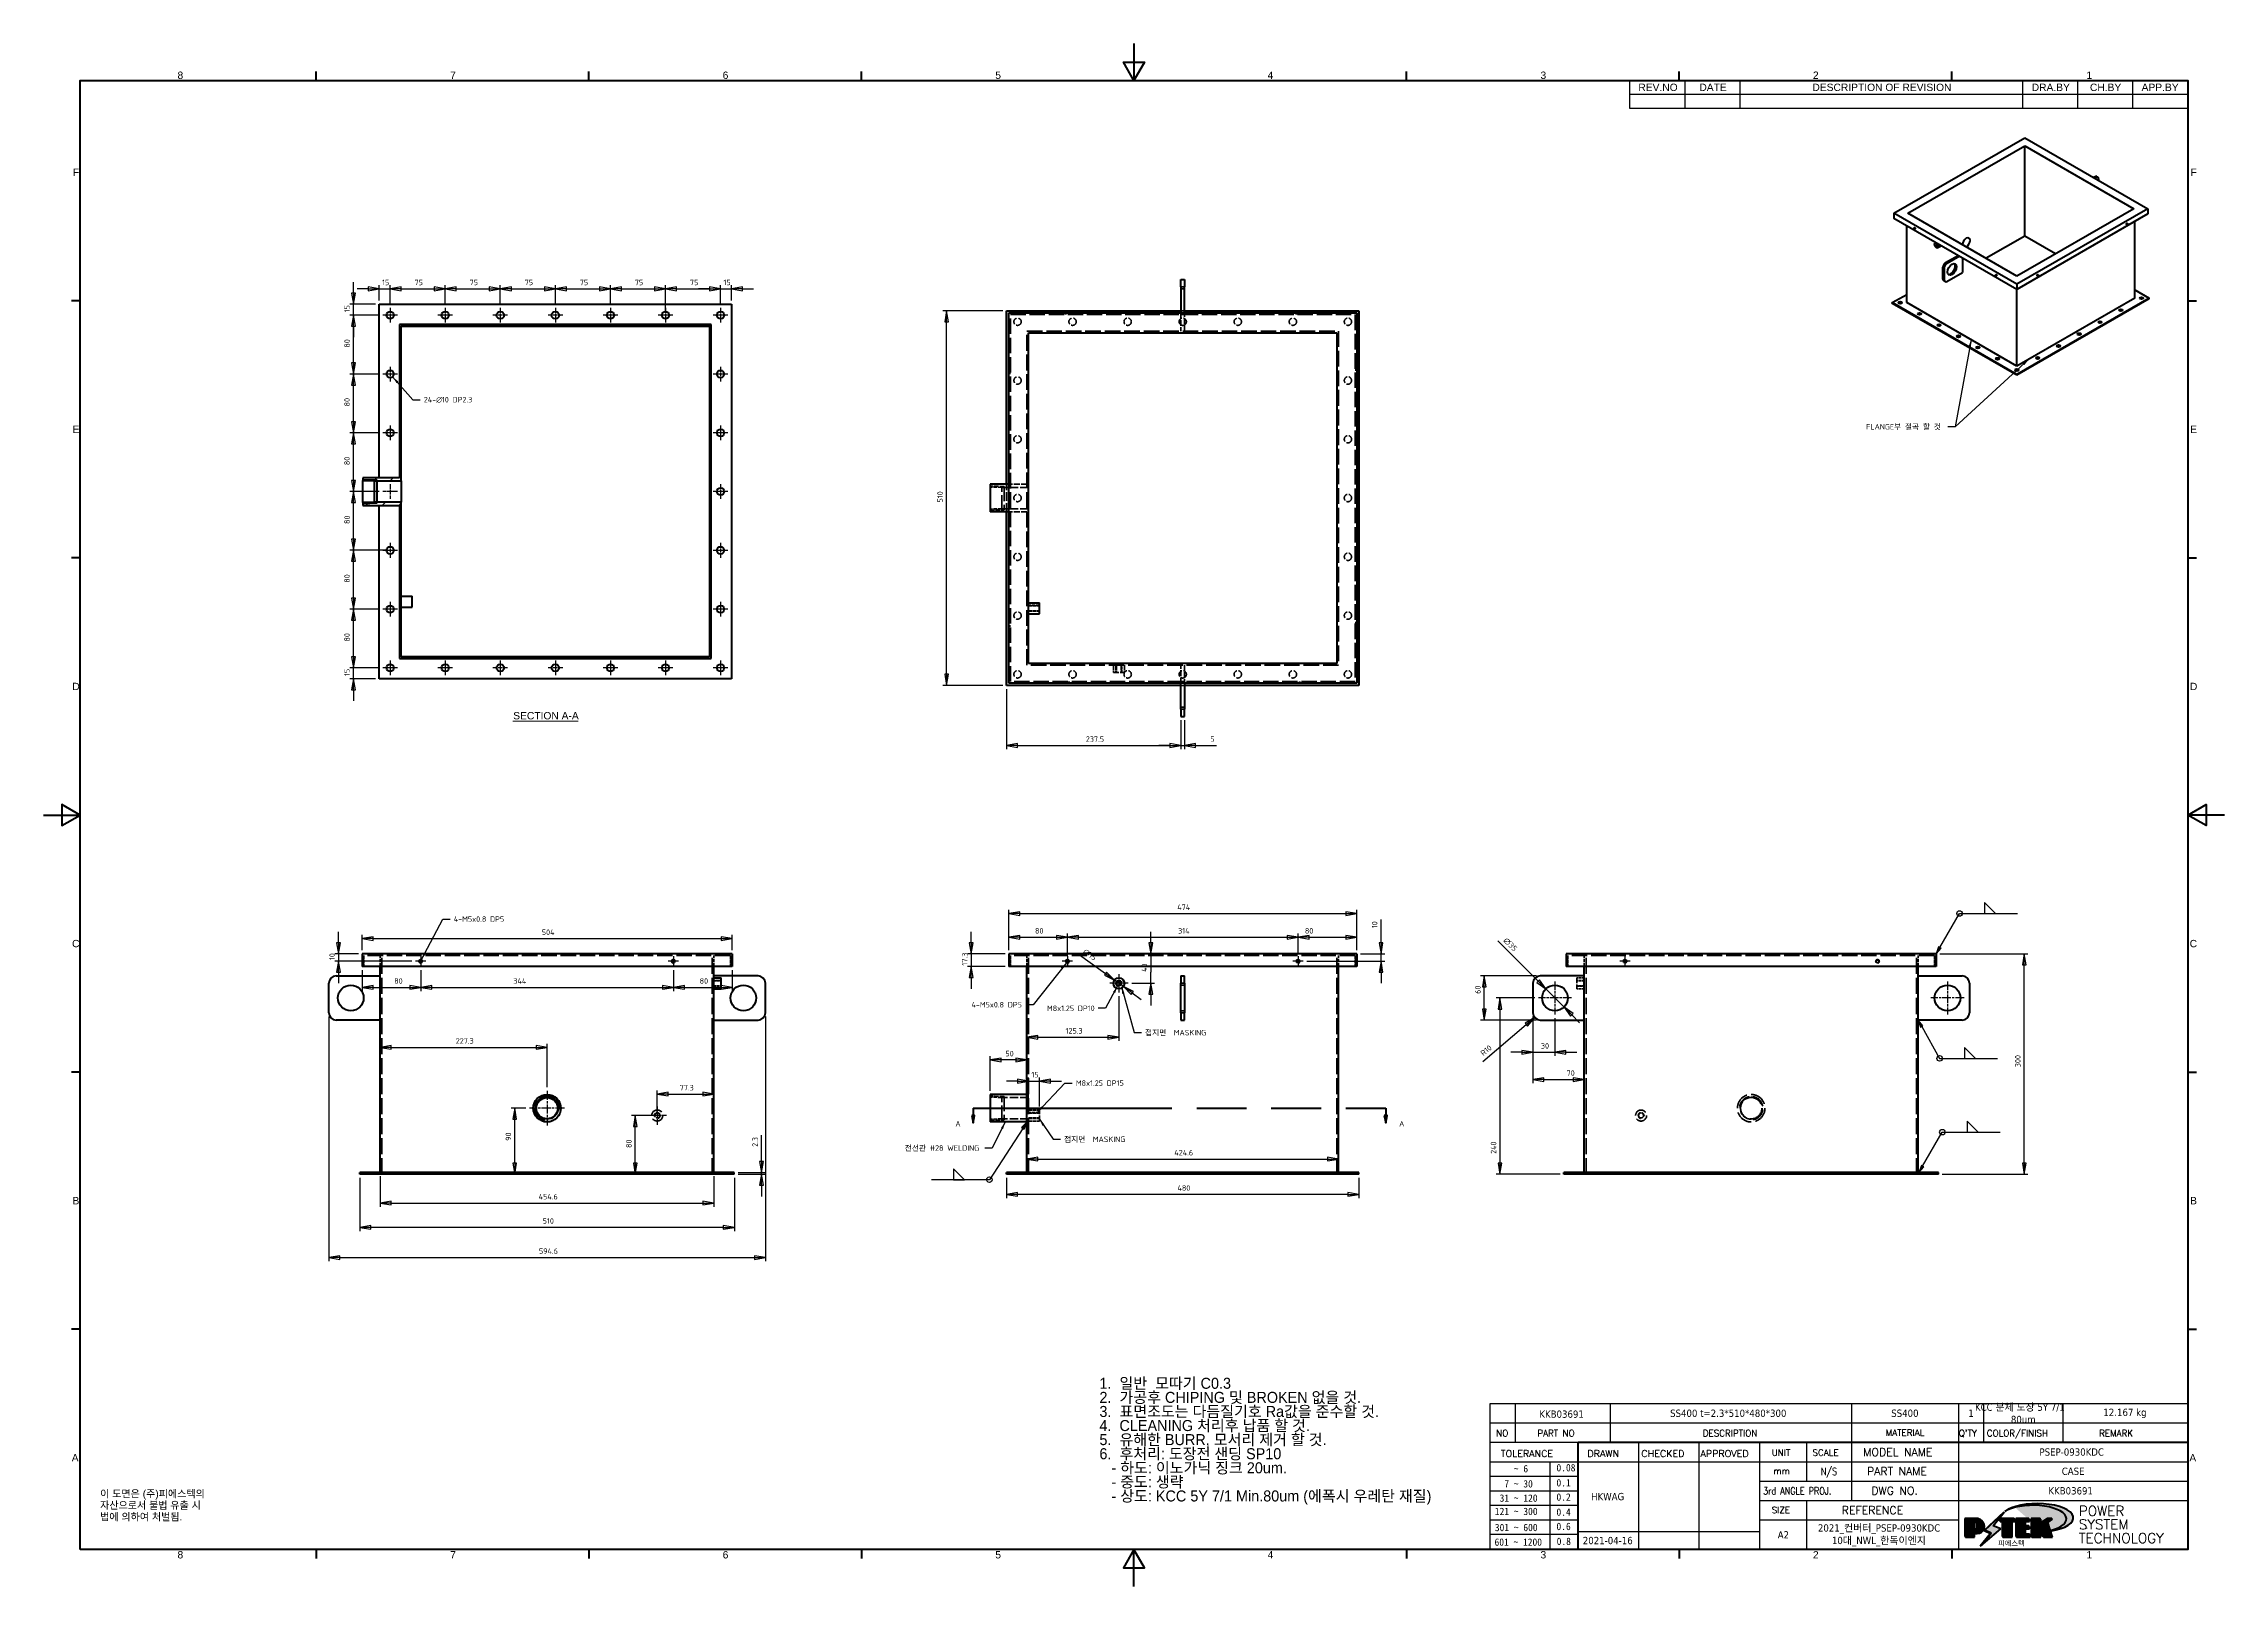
# Model space of a CAD drawing. Header units: millimetres. Extents: x 0 to 2970, y 0 to 2100.
import ezdxf
from ezdxf.enums import TextEntityAlignment as Align

# ---------------------------------------------------------------- set-up
doc = ezdxf.new("R2010")
doc.units = ezdxf.units.MM
doc.header["$LTSCALE"] = 5
for name, pattern in [('CHAIN', [0.3543, 0.2362, -0.0295, 0.0591, -0.0295]), ('DASHED', [0.2067, 0.1654, -0.0413]), ('DOUBLE_DASH_CHAIN', [1.2403, 0.6614, -0.0827, 0.1654, -0.0827, 0.1654, -0.0827])]:
    doc.linetypes.add(name, pattern=pattern)
doc.layers.get('0').update_dxf_attribs({"lineweight": 25})
for name, color, linetype, lineweight in [('가려진 것(ISO)', 5, 'DASHED', 35), ('가시적인 것(ISO)', 7, 'Continuous', 50), ('가시적인 좁은 것(ISO)', 1, 'Continuous', 35), ('경계(ISO)', 7, 'Continuous', 70), ('기호(ISO)', 7, 'Continuous', 25), ('단면선(ISO)', 7, 'CHAIN', 70), ('제목(ISO)', 5, 'Continuous', 50), ('중심 표식(ISO)', 1, 'Continuous', 25), ('치수(ISO)', 7, 'Continuous', 25), ('해치(ISO)', 1, 'Continuous', 18)]:
    doc.layers.add(name, color=color, linetype=linetype, lineweight=lineweight)
doc.styles.add('HAN_291', font='')
doc.styles.add('HAN_370', font='', dxfattribs={"width": 2})
doc.styles.add('ISO Proportional', font='arial.ttf')
doc.styles.add('ISO ProportionalPSTEK', font='isocp.shx')
doc.styles.add('RC_284', font='ROMANC.shx')
doc.styles.add('RC_287', font='ROMANC.shx')
doc.styles.add('RC_292', font='ROMANC.shx')
doc.styles.add('ROMANT_294', font='romant.shx')
doc.styles.add('텍스트 스타일333', font='ROMANC.shx', dxfattribs={"width": 0.8})
doc.styles.add('텍스트 스타일359', font='tahoma.ttf')
doc.styles.add('텍스트 스타일403', font='arial.ttf')
doc.styles.get('HAN_291').set_extended_font_data('GulimChe')
doc.styles.get('HAN_370').set_extended_font_data('GulimChe')
doc.dimstyles.new('PSTEK', dxfattribs={"dimscale": 5, "dimtxt": 1.5, "dimasz": 3, "dimexe": 1, "dimexo": 1, "dimgap": 1, "dimtad": 1, "dimrnd": 1e-08, "dimdsep": 46, "dimtxsty": 'ISO ProportionalPSTEK', "dimblk": 'Filled-1', "dimcen": 0.09, "dimdle": 10, "dimclrd": 3, "dimclre": 3, "dimclrt": 1, "dimadec": 1, "dimazin": 2, "dimtfac": 1, "dimtmove": 0, "dimatfit": 3, "dimfxl": 0, "dimtolj": 1, "dimlwd": -1, "dimlwe": -1, "dimarcsym": 0})
doc.dimstyles.new('PSTEK$7', dxfattribs={"dimscale": 5, "dimtxt": 1.5, "dimasz": 2, "dimexe": 1, "dimexo": 1, "dimgap": 1, "dimtad": 1, "dimrnd": 1e-08, "dimdsep": 46, "dimtxsty": 'ISO ProportionalPSTEK', "dimblk": 'Filled-1', "dimcen": 0.09, "dimdle": 10, "dimclrd": 3, "dimclre": 3, "dimclrt": 1, "dimadec": 1, "dimazin": 2, "dimtfac": 1, "dimtmove": 0, "dimatfit": 3, "dimfxl": 0, "dimtolj": 1, "dimlwd": -1, "dimlwe": -1, "dimarcsym": 0})

msp = doc.modelspace()

# ---------------------------------------------------------------- texts
at = {"layer": '기호(ISO)', "color": 7, "char_height": 10, "attachment_point": 7}
for s, insert, style in [('REV.NO', (2171.8647, 2035.3785), 'ISO Proportional'), ('DATE', (2254.9924, 2035.55), 'ISO Proportional'), ('DESCRIPTION OF REVISION', (2408.9101, 2035.3785), 'ISO Proportional'), ('DRA.BY', (2707.6144, 2035.55), 'ISO Proportional'), ('CH.BY', (2786.8752, 2035.3785), 'ISO Proportional'), ('APP.BY', (2857.2402, 2035.55), 'ISO Proportional'), ('SECTION A-A', (639.5344, 1180.0368), '텍스트 스타일403')]:
    msp.add_mtext(s, dxfattribs=dict(at, insert=insert, style=style))
at = {"layer": '기호(ISO)', "color": 1, "char_height": 7.5, "attachment_point": 1, "line_spacing_factor": 0.2625, "style": 'ISO ProportionalPSTEK'}
for s, insert, width in [('{24-\\fAIGDT|b0|i0;\\H7.4953;n\\fisocp|b0|i0;\\H7.5000;10 DP2.3}', (517.7481, 1619.1075), 68.262039), ('{4-M5x0.8 DP5}', (558.5647, 912.0954), 69.041753), ('{4-M5x0.8 DP5}', (1263.6594, 795.4871), 69.041753), ('{M8x1.25 DP10}', (1366.5386, 790.6052), 64.825393), ('{M8x1.25 DP15}', (1405.8912, 688.7858), 64.825393)]:
    msp.add_mtext(s, dxfattribs=dict(at, insert=insert, width=width))
at = {"layer": '기호(ISO)', "color": 1, "char_height": 7.5, "attachment_point": 1, "style": 'ISO ProportionalPSTEK'}
for s, insert, width in [('{\\fISOCP|b0|i0;\\H7.5000;FLANGE부 절곡 할 것}', (2482.1333, 1582.2298), 106.233621), ('{\\fSystem|b0|i0;\\H7.5000;접지면\\fISOCP|b0|i0;\\H7.5000;  MASKING}', (1500.0126, 757.4928), 80.72058), ('{\\fISOCP|b0|i0;\\H7.5000;전선관 #28 WELDING}', (1172.8257, 600.3762), 103.918362), ('{\\fISOCP|b0|i0;\\H7.5000;접지면  MASKING}', (1389.7548, 612.3549), 85.566157)]:
    msp.add_mtext(s, dxfattribs=dict(at, insert=insert, width=width))
at = {"layer": '기호(ISO)', "color": 1, "insert": (2585.0495, 1582.227), "char_height": 7.5, "attachment_point": 1, "style": 'ISO ProportionalPSTEK'}
msp.add_mtext('{ }', dxfattribs=at)
at = {"layer": '기호(ISO)', "color": 7, "insert": (76.9731, 131.1414), "char_height": 10, "width": 256.200691, "attachment_point": 1, "line_spacing_factor": 0.944221, "style": 'ISO Proportional'}
msp.add_mtext('{\\fArial|b0|i0;이 도면은 (주)피에스텍의\\P자산으로서 불법 유출 시 \\P법에 의하여 처벌됨.}', dxfattribs=at)

# ---------------------------------------------------------------- blocks, each defined once
blk = doc.blocks.new('경계 Default Border')
at = {"layer": '경계(ISO)'}
for p, q in [((74.25, 410), (74.25, 412.4)), ((148.5, 410), (148.5, 412.4)), ((222.75, 410), (222.75, 412.4)), ((371.25, 410), (371.25, 412.4)), ((445.5, 410), (445.5, 412.4)), ((519.75, 410), (519.75, 412.4)), ((10, 350), (7.6, 350)), ((584, 350), (586.4, 350)), ((10, 280), (7.6, 280)), ((584, 280), (586.4, 280)), ((10, 140), (7.6, 140)), ((584, 140), (586.4, 140)), ((10, 70), (7.6, 70)), ((584, 70), (586.4, 70)), ((74.25, 10), (74.25, 7.6)), ((148.5, 10), (148.5, 7.6)), ((222.75, 10), (222.75, 7.6)), ((371.25, 10), (371.25, 7.6)), ((445.5, 10), (445.5, 7.6)), ((519.75, 10), (519.75, 7.6))]:
    blk.add_line(p, q, dxfattribs=at)
at = {"layer": '경계(ISO)', "flags": 128}
for points in [[(297, 420), (297, 410), (294.11, 415), (299.89, 415), (297, 410)], [(10, 10), (10, 410), (584, 410), (584, 10), (10, 10)], [(0, 210), (10, 210), (5, 212.89), (5, 207.11), (10, 210)], [(594, 210), (584, 210), (589, 212.89), (589, 207.11), (584, 210)], [(297, 0), (297, 10), (294.11, 5), (299.89, 5), (297, 10)]]:
    blk.add_lwpolyline(points, dxfattribs=at)
at = {"layer": '경계(ISO)', "color": 7, "char_height": 2, "attachment_point": 7, "style": 'ISO Proportional'}
for s, insert in [('8', (36.47, 410.37)), ('7', (110.74, 410.4)), ('6', (184.96, 410.37)), ('5', (259.22, 410.37)), ('4', (333.39, 410.4)), ('3', (407.72, 410.37)), ('2', (481.93, 410.4)), ('1', (556.42, 410.4)), ('F', (7.99, 384)), ('F', (584.79, 384)), ('E', (7.9, 314)), ('E', (584.7, 314)), ('D', (7.82, 244)), ('D', (584.62, 244)), ('C', (7.74, 173.97)), ('C', (584.54, 173.97)), ('B', (7.88, 104)), ('B', (584.68, 104)), ('A', (7.66, 34)), ('A', (584.46, 34)), ('8', (36.47, 7.57)), ('7', (110.74, 7.6)), ('6', (184.96, 7.57)), ('5', (259.22, 7.57)), ('4', (333.39, 7.6)), ('3', (407.72, 7.57)), ('2', (481.93, 7.6)), ('1', (556.42, 7.6))]:
    blk.add_mtext(s, dxfattribs=dict(at, insert=insert))
blk = doc.blocks.new('제목 블록 PSTEK')
h = blk.add_hatch(color=1)
edge = h.paths.add_edge_path(flags=0)
edge.add_line((314.22, 19.61), (314.22, 17))
edge.add_line((314.22, 17), (314.35, 17))
edge.add_arc((314.35, 17.65), 0.651, 270, 360)
edge.add_line((315, 17.65), (315, 18.96))
edge.add_arc((314.35, 18.96), 0.651, 0, 90)
edge.add_line((314.35, 19.61), (314.22, 19.61))
edge = h.paths.add_edge_path()
edge.add_arc((314.98, 18.29), 1.97, 270, 450)
edge.add_line((314.98, 20.26), (311.77, 20.26))
edge.add_line((311.77, 20.26), (311.77, 15.34))
edge.add_line((311.77, 15.34), (314.22, 15.34))
edge.add_line((314.22, 15.34), (314.22, 16.32))
edge.add_line((314.22, 16.32), (314.98, 16.32))
h = blk.add_hatch(color=252)
edge = h.paths.add_edge_path()
edge.add_arc((314.98, 18.29), 1.97, 270, 406.82787)
edge.add_arc((315.16, 18.14), 1.97, -90, 53.56098, ccw=False)
edge.add_line((315.16, 16.17), (314.4, 16.17))
edge.add_line((314.4, 16.17), (314.4, 15.19))
edge.add_line((314.4, 15.19), (311.94, 15.19))
edge.add_line((311.94, 15.19), (311.94, 15.34))
edge.add_line((311.94, 15.34), (314.22, 15.34))
edge.add_line((314.22, 15.34), (314.22, 16.32))
edge.add_line((314.22, 16.32), (314.98, 16.32))
h = blk.add_hatch(color=252)
edge = h.paths.add_edge_path()
edge.add_line((314.4, 19.46), (314.53, 19.46))
edge.add_arc((314.53, 18.81), 0.651, 60.41893, 90, ccw=False)
edge.add_arc((314.35, 18.96), 0.651, 39.96992, 90)
edge.add_line((314.35, 19.61), (314.22, 19.61))
edge.add_line((314.22, 19.61), (314.22, 17))
edge.add_line((314.22, 17), (314.35, 17))
edge.add_arc((314.35, 17.65), 0.651, 270, 274.69308)
edge.add_line((314.4, 17), (314.4, 19.46))
for color, points in [(252, [(317.22, 17.06), (322.03, 21.63), (322.28, 21.94), (317.05, 16.98), (318.75, 16.19), (316, 12.72), (316.34, 13), (318.92, 16.27)]), (5, [(321.62, 17.42), (319.53, 18.25), (322.45, 22.02), (317.22, 17.06), (318.92, 16.27), (316.17, 12.8)]), (1, [(324.48, 19.61), (325.24, 19.61), (325.24, 20.26), (321.23, 20.26), (321.23, 19.61), (321.98, 19.61), (321.98, 15.34), (324.48, 15.34)]), (252, [(321.98, 19.61), (321.4, 19.61), (321.4, 19.46), (321.98, 19.46)]), (252, [(324.66, 19.46), (325.42, 19.46), (325.42, 20.11), (325.24, 20.11), (325.24, 19.61), (324.48, 19.61), (324.48, 15.34), (322.16, 15.34), (322.16, 15.19), (324.66, 15.19)]), (1, [(329.23, 20.26), (325.66, 20.26), (325.66, 15.34), (329.36, 15.34), (329.36, 15.99), (328.11, 15.99), (328.11, 17.56), (329.23, 17.56), (329.23, 18.26), (328.11, 18.26), (328.11, 19.61), (329.23, 19.61)]), (252, [(328.29, 19.46), (329.41, 19.46), (329.41, 20.11), (329.23, 20.11), (329.23, 19.61), (328.11, 19.61), (328.11, 18.26), (328.29, 18.26)]), (252, [(328.29, 17.42), (329.41, 17.42), (329.41, 18.11), (329.23, 18.11), (329.23, 17.56), (328.11, 17.56), (328.11, 15.99), (328.29, 15.99)]), (1, [(332.33, 20.26), (329.86, 20.26), (329.86, 15.34), (332.33, 15.34), (332.33, 17.43), (333.07, 15.34), (335.49, 15.34), (334.25, 19.31), (335.44, 20.26), (334.31, 20.26), (332.33, 19)]), (252, [(332.51, 20.11), (332.33, 20.11), (332.33, 19), (332.51, 19.11)]), (252, [(335.62, 20.11), (335.25, 20.11), (334.25, 19.31), (335.49, 15.34), (333.2, 15.34), (333.25, 15.19), (335.66, 15.19), (334.43, 19.16)]), (252, [(329.54, 15.85), (329.36, 15.85), (329.36, 15.34), (325.83, 15.34), (325.83, 15.19), (329.54, 15.19)]), (252, [(332.51, 16.93), (332.33, 17.43), (332.33, 15.34), (330.04, 15.34), (330.04, 15.19), (332.51, 15.19)])]:
    blk.add_hatch(color=color).paths.add_polyline_path(points)
at = {"layer": '해치(ISO)', "true_color": 0x27d1fc}
h = blk.add_hatch(color=140, dxfattribs=at)
edge = h.paths.add_edge_path()
edge.add_ellipse((330.37, 20.16), major_axis=(9.1, 0), ratio=0.40699, start_angle=301.30985, end_angle=507.74369)
edge.add_ellipse((331.53, 20.46), major_axis=(-9.82, 0), ratio=0.39426, start_angle=111.51207, end_angle=334.47025, ccw=False)
edge.add_line((335.14, 16.86), (335.1, 16.99))
at = {"color": 180}
for p, q in [((182.48, 11.79), (182.48, 51.57)), ((182.48, 51.57), (372.48, 51.57)), ((189.27, 51.57), (189.27, 41.01)), ((215.22, 41.01), (215.22, 51.57)), ((280.88, 51.57), (280.88, 41.01)), ((310.09, 51.57), (310.09, 41.01)), ((316.9, 51.57), (316.9, 41.01)), ((338.46, 51.57), (338.46, 41.01)), ((372.48, 51.57), (372.48, 11.79)), ((182.48, 46.29), (372.48, 46.29)), ((182.48, 41.01), (206.45, 41.01)), ((182.48, 35.73), (206.45, 35.73)), ((198.86, 12.03), (198.86, 35.73)), ((206.45, 35.73), (372.48, 35.73)), ((222.94, 11.79), (222.94, 41.01)), ((239.43, 11.79), (239.43, 41.01)), ((255.92, 11.79), (255.92, 41.01)), ((268.69, 41.01), (268.69, 30.45)), ((280.88, 41.01), (280.88, 25.17)), ((310.09, 41.01), (310.09, 11.79)), ((182.48, 31.78), (206.45, 31.78)), ((255.92, 30.45), (372.48, 30.45)), ((182.48, 27.83), (206.45, 27.83)), ((182.48, 23.88), (206.45, 23.88)), ((255.92, 25.17), (372.48, 25.17)), ((268.69, 25.17), (268.69, 11.79)), ((182.48, 19.93), (206.45, 19.93)), ((255.92, 19.89), (310.09, 19.89)), ((182.48, 15.98), (206.45, 15.98)), ((206.45, 16.74), (255.92, 16.74)), ((182.48, 11.79), (372.48, 11.79))]:
    blk.add_line(p, q, dxfattribs=at)
at = {"color": 7, "linetype": 'Continuous', "lineweight": 25}
blk.add_line((182.48, 46.28), (231.73, 46.28), dxfattribs=at)
at = {"color": 7, "lineweight": 50}
for p, q in [((206.45, 11.79), (206.45, 41.01)), ((206.45, 41.01), (372.48, 41.01))]:
    blk.add_line(p, q, dxfattribs=at)
at = {"color": 7}
for p, q in [((314.98, 20.26), (311.77, 20.26)), ((311.77, 20.26), (311.77, 15.34)), ((314.98, 20.26), (311.77, 20.26)), ((311.77, 20.26), (311.77, 15.34)), ((314.22, 17), (314.22, 19.61)), ((314.22, 19.61), (314.35, 19.61)), ((314.35, 19.61), (314.22, 19.61)), ((314.22, 19.61), (314.22, 17)), ((314.22, 17), (314.22, 19.61)), ((314.22, 19.61), (314.35, 19.61)), ((314.4, 19.46), (314.53, 19.46)), ((314.4, 17), (314.4, 19.46)), ((315, 18.96), (315, 17.65)), ((315, 18.96), (315, 17.65)), ((322.28, 21.94), (317.05, 16.98)), ((322.45, 22.02), (317.22, 17.06)), ((317.22, 17.06), (322.03, 21.63)), ((319.53, 18.25), (322.45, 22.02)), ((321.62, 17.42), (319.53, 18.25)), ((325.24, 20.26), (321.23, 20.26)), ((321.23, 20.26), (321.23, 19.61)), ((325.24, 20.26), (321.23, 20.26)), ((321.23, 20.26), (321.23, 19.61)), ((321.23, 19.61), (321.98, 19.61)), ((321.23, 19.61), (321.98, 19.61)), ((321.4, 19.61), (321.4, 19.46)), ((321.98, 19.61), (321.4, 19.61)), ((321.4, 19.46), (321.98, 19.46)), ((321.98, 19.61), (321.98, 15.34)), ((321.98, 19.46), (321.98, 19.61)), ((321.98, 19.61), (321.98, 15.34)), ((322.03, 21.63), (322.28, 21.94)), ((324.48, 19.61), (325.24, 19.61)), ((324.48, 15.34), (324.48, 19.61)), ((325.24, 19.61), (324.48, 19.61)), ((324.48, 19.61), (324.48, 15.34)), ((324.48, 19.61), (325.24, 19.61)), ((324.48, 15.34), (324.48, 19.61)), ((324.66, 19.46), (325.42, 19.46)), ((324.66, 15.19), (324.66, 19.46)), ((325.24, 19.61), (325.24, 20.26)), ((325.24, 19.61), (325.24, 20.26)), ((325.42, 20.11), (325.24, 20.11)), ((325.24, 20.11), (325.24, 19.61)), ((325.42, 19.46), (325.42, 20.11)), ((329.23, 20.26), (325.66, 20.26)), ((325.66, 20.26), (325.66, 15.34)), ((325.66, 20.26), (325.66, 15.34)), ((329.23, 20.26), (325.66, 20.26)), ((328.11, 18.26), (328.11, 19.61)), ((328.11, 19.61), (329.23, 19.61)), ((329.23, 19.61), (328.11, 19.61)), ((328.11, 19.61), (328.11, 18.26)), ((328.11, 18.26), (328.11, 19.61)), ((328.11, 19.61), (329.23, 19.61)), ((329.23, 18.26), (328.11, 18.26)), ((328.11, 18.26), (328.29, 18.26)), ((329.23, 18.26), (328.11, 18.26)), ((328.29, 18.26), (328.29, 19.46)), ((328.29, 19.46), (329.41, 19.46)), ((329.23, 19.61), (329.23, 20.26)), ((329.23, 19.61), (329.23, 20.26)), ((329.41, 20.11), (329.23, 20.11)), ((329.23, 20.11), (329.23, 19.61)), ((329.23, 17.56), (329.23, 18.26)), ((329.23, 17.56), (329.23, 18.26)), ((329.41, 18.11), (329.23, 18.11)), ((329.23, 18.11), (329.23, 17.56)), ((329.41, 19.46), (329.41, 20.11)), ((329.41, 17.42), (329.41, 18.11)), ((332.33, 20.26), (329.86, 20.26)), ((329.86, 20.26), (329.86, 15.34)), ((329.86, 20.26), (329.86, 15.34)), ((332.33, 20.26), (329.86, 20.26)), ((334.31, 20.26), (332.33, 19)), ((332.33, 19), (332.33, 20.26)), ((334.31, 20.26), (332.33, 19)), ((332.33, 19), (332.33, 20.26)), ((332.51, 20.11), (332.33, 20.11)), ((332.33, 20.11), (332.33, 19)), ((332.33, 19), (332.51, 19.11)), ((332.51, 19.11), (332.51, 20.11)), ((334.25, 19.31), (335.44, 20.26)), ((334.25, 19.31), (335.44, 20.26)), ((335.25, 20.11), (334.25, 19.31)), ((335.49, 15.34), (334.25, 19.31)), ((334.25, 19.31), (335.49, 15.34)), ((335.49, 15.34), (334.25, 19.31)), ((335.44, 20.26), (334.31, 20.26)), ((335.44, 20.26), (334.31, 20.26)), ((334.43, 19.16), (335.62, 20.11)), ((335.66, 15.19), (334.43, 19.16)), ((335.62, 20.11), (335.25, 20.11)), ((311.77, 15.34), (314.22, 15.34)), ((311.77, 15.34), (314.22, 15.34)), ((314.22, 15.34), (311.94, 15.34)), ((311.94, 15.34), (311.94, 15.19)), ((311.94, 15.19), (314.4, 15.19)), ((314.35, 17), (314.22, 17)), ((314.22, 17), (314.35, 17)), ((314.35, 17), (314.22, 17)), ((314.22, 16.32), (314.98, 16.32)), ((314.22, 15.34), (314.22, 16.32)), ((314.98, 16.32), (314.22, 16.32)), ((314.22, 16.32), (314.22, 15.34)), ((314.22, 16.32), (314.98, 16.32)), ((314.22, 15.34), (314.22, 16.32)), ((314.4, 16.17), (315.16, 16.17)), ((314.4, 15.19), (314.4, 16.17)), ((318.75, 16.19), (316, 12.72)), ((316, 12.72), (316.34, 13)), ((316.17, 12.8), (321.62, 17.42)), ((318.92, 16.27), (316.17, 12.8)), ((316.34, 13), (318.92, 16.27)), ((317.05, 16.98), (318.75, 16.19)), ((318.92, 16.27), (317.22, 17.06)), ((317.22, 17.06), (318.92, 16.27)), ((321.98, 15.34), (324.48, 15.34)), ((321.98, 15.34), (324.48, 15.34)), ((324.48, 15.34), (322.16, 15.34)), ((322.16, 15.34), (322.16, 15.19)), ((322.16, 15.19), (324.66, 15.19)), ((325.66, 15.34), (329.36, 15.34)), ((325.66, 15.34), (329.36, 15.34)), ((329.36, 15.34), (325.83, 15.34)), ((325.83, 15.34), (325.83, 15.19)), ((325.83, 15.19), (329.54, 15.19)), ((328.11, 17.56), (329.23, 17.56)), ((328.11, 15.99), (328.11, 17.56)), ((329.23, 17.56), (328.11, 17.56)), ((328.11, 17.56), (328.11, 15.99)), ((328.11, 17.56), (329.23, 17.56)), ((328.11, 15.99), (328.11, 17.56)), ((329.36, 15.99), (328.11, 15.99)), ((328.11, 15.99), (328.29, 15.99)), ((329.36, 15.99), (328.11, 15.99)), ((328.29, 15.99), (328.29, 17.42)), ((328.29, 17.42), (329.41, 17.42)), ((329.36, 15.34), (329.36, 15.99)), ((329.36, 15.34), (329.36, 15.99)), ((329.54, 15.85), (329.36, 15.85)), ((329.36, 15.85), (329.36, 15.34)), ((329.54, 15.19), (329.54, 15.85)), ((329.86, 15.34), (332.33, 15.34)), ((329.86, 15.34), (332.33, 15.34)), ((332.33, 15.34), (330.04, 15.34)), ((330.04, 15.34), (330.04, 15.19)), ((330.04, 15.19), (332.51, 15.19)), ((332.33, 17.43), (333.07, 15.34)), ((332.33, 15.34), (332.33, 17.43)), ((332.51, 16.93), (332.33, 17.43)), ((332.33, 17.43), (332.33, 15.34)), ((332.33, 17.43), (333.07, 15.34)), ((332.33, 15.34), (332.33, 17.43)), ((332.51, 15.19), (332.51, 16.93)), ((333.07, 15.34), (335.49, 15.34)), ((333.07, 15.34), (335.49, 15.34)), ((335.49, 15.34), (333.2, 15.34)), ((333.2, 15.34), (333.25, 15.19)), ((333.25, 15.19), (335.66, 15.19)), ((345.04, 17.5), (344.99, 17.69))]:
    blk.add_line(p, q, dxfattribs=at)
at = {"color": 1}
for p, q in [((314.98, 20.26), (311.77, 20.26)), ((311.77, 20.26), (311.77, 15.34)), ((314.22, 17), (314.22, 19.61)), ((314.22, 19.61), (314.35, 19.61)), ((315, 18.96), (315, 17.65)), ((325.24, 20.26), (321.23, 20.26)), ((321.23, 20.26), (321.23, 19.61)), ((321.23, 19.61), (321.98, 19.61)), ((321.98, 19.61), (321.98, 15.34)), ((324.48, 19.61), (325.24, 19.61)), ((324.48, 15.34), (324.48, 19.61)), ((325.24, 19.61), (325.24, 20.26)), ((329.23, 20.26), (325.66, 20.26)), ((325.66, 20.26), (325.66, 15.34)), ((328.11, 18.26), (328.11, 19.61)), ((328.11, 19.61), (329.23, 19.61)), ((329.23, 18.26), (328.11, 18.26)), ((329.23, 19.61), (329.23, 20.26)), ((329.23, 17.56), (329.23, 18.26)), ((332.33, 20.26), (329.86, 20.26)), ((329.86, 20.26), (329.86, 15.34)), ((334.31, 20.26), (332.33, 19)), ((332.33, 19), (332.33, 20.26)), ((334.25, 19.31), (335.44, 20.26)), ((335.49, 15.34), (334.25, 19.31)), ((335.44, 20.26), (334.31, 20.26)), ((311.77, 15.34), (314.22, 15.34)), ((314.35, 17), (314.22, 17)), ((314.22, 16.32), (314.98, 16.32)), ((314.22, 15.34), (314.22, 16.32)), ((321.98, 15.34), (324.48, 15.34)), ((325.66, 15.34), (329.36, 15.34)), ((328.11, 17.56), (329.23, 17.56)), ((328.11, 15.99), (328.11, 17.56)), ((329.36, 15.99), (328.11, 15.99)), ((329.36, 15.34), (329.36, 15.99)), ((329.86, 15.34), (332.33, 15.34)), ((332.33, 17.43), (333.07, 15.34)), ((332.33, 15.34), (332.33, 17.43)), ((333.07, 15.34), (335.49, 15.34))]:
    blk.add_line(p, q, dxfattribs=at)
at = {"color": 5}
for p, q in [((322.45, 22.02), (317.22, 17.06)), ((319.53, 18.25), (322.45, 22.02)), ((321.62, 17.42), (319.53, 18.25)), ((316.17, 12.8), (321.62, 17.42)), ((318.92, 16.27), (316.17, 12.8)), ((317.22, 17.06), (318.92, 16.27))]:
    blk.add_line(p, q, dxfattribs=at)
at = {"color": 7}
for centre, radius, start, end in [((314.35, 18.96), 0.651, 0, 90), ((314.35, 18.96), 0.651, 39.96992, 90), ((314.35, 18.96), 0.651, 0, 90), ((314.53, 18.81), 0.651, 60.41893, 90), ((314.98, 18.29), 1.97, 270, 90), ((314.98, 18.29), 1.97, 270, 90), ((314.98, 18.29), 1.97, 270, 46.82787), ((315.16, 18.14), 1.97, 270, 53.56098), ((314.35, 17.65), 0.651, 270, 0), ((314.35, 17.65), 0.651, 270, 0), ((314.35, 17.65), 0.651, 270, 274.69308)]:
    blk.add_arc(centre, radius, start, end, dxfattribs=at)
at = {"color": 1}
for centre, radius, start, end in [((314.35, 18.96), 0.651, 0, 90), ((314.98, 18.29), 1.97, 270, 90), ((314.35, 17.65), 0.651, 270, 0)]:
    blk.add_arc(centre, radius, start, end, dxfattribs=at)
at = {"layer": '제목(ISO)', "lineweight": 18}
blk.add_line((182.48, 35.73), (182.48, 11.79), dxfattribs=at)
at = {"layer": '제목(ISO)'}
for p, q in [((314.98, 20.26), (311.77, 20.26)), ((311.77, 20.26), (311.77, 15.34)), ((314.22, 17), (314.22, 19.61)), ((314.22, 19.61), (314.35, 19.61)), ((314.35, 19.61), (314.22, 19.61)), ((314.22, 19.61), (314.22, 17)), ((314.4, 19.46), (314.53, 19.46)), ((314.4, 17), (314.4, 19.46)), ((315, 18.96), (315, 17.65)), ((322.28, 21.94), (317.05, 16.98)), ((322.45, 22.02), (317.22, 17.06)), ((317.22, 17.06), (322.03, 21.63)), ((319.53, 18.25), (322.45, 22.02)), ((321.62, 17.42), (319.53, 18.25)), ((325.24, 20.26), (321.23, 20.26)), ((321.23, 20.26), (321.23, 19.61)), ((321.23, 19.61), (321.98, 19.61)), ((321.98, 19.61), (321.4, 19.61)), ((321.4, 19.61), (321.4, 19.46)), ((321.4, 19.46), (321.98, 19.46)), ((321.98, 19.61), (321.98, 15.34)), ((321.98, 19.46), (321.98, 19.61)), ((322.03, 21.63), (322.28, 21.94)), ((324.48, 19.61), (325.24, 19.61)), ((324.48, 15.34), (324.48, 19.61)), ((325.24, 19.61), (324.48, 19.61)), ((324.48, 19.61), (324.48, 15.34)), ((324.66, 19.46), (325.42, 19.46)), ((324.66, 15.19), (324.66, 19.46)), ((325.24, 19.61), (325.24, 20.26)), ((325.42, 20.11), (325.24, 20.11)), ((325.24, 20.11), (325.24, 19.61)), ((325.42, 19.46), (325.42, 20.11)), ((329.23, 20.26), (325.66, 20.26)), ((325.66, 20.26), (325.66, 15.34)), ((328.11, 18.26), (328.11, 19.61)), ((328.11, 19.61), (329.23, 19.61)), ((329.23, 19.61), (328.11, 19.61)), ((328.11, 19.61), (328.11, 18.26)), ((329.23, 18.26), (328.11, 18.26)), ((328.11, 18.26), (328.29, 18.26)), ((328.29, 19.46), (329.41, 19.46)), ((328.29, 18.26), (328.29, 19.46)), ((329.23, 19.61), (329.23, 20.26)), ((329.41, 20.11), (329.23, 20.11)), ((329.23, 20.11), (329.23, 19.61)), ((329.23, 17.56), (329.23, 18.26)), ((329.41, 18.11), (329.23, 18.11)), ((329.23, 18.11), (329.23, 17.56)), ((329.41, 19.46), (329.41, 20.11)), ((329.41, 17.42), (329.41, 18.11)), ((332.33, 20.26), (329.86, 20.26)), ((329.86, 20.26), (329.86, 15.34)), ((334.31, 20.26), (332.33, 19)), ((332.33, 19), (332.33, 20.26)), ((332.51, 20.11), (332.33, 20.11)), ((332.33, 20.11), (332.33, 19)), ((332.33, 19), (332.51, 19.11)), ((332.51, 19.11), (332.51, 20.11)), ((334.25, 19.31), (335.44, 20.26)), ((335.25, 20.11), (334.25, 19.31)), ((335.49, 15.34), (334.25, 19.31)), ((334.25, 19.31), (335.49, 15.34)), ((335.44, 20.26), (334.31, 20.26)), ((334.43, 19.16), (335.62, 20.11)), ((335.66, 15.19), (334.43, 19.16)), ((335.62, 20.11), (335.25, 20.11)), ((311.77, 15.34), (314.22, 15.34)), ((314.22, 15.34), (311.94, 15.34)), ((311.94, 15.34), (311.94, 15.19)), ((311.94, 15.19), (314.4, 15.19)), ((314.35, 17), (314.22, 17)), ((314.22, 17), (314.35, 17)), ((314.22, 15.34), (314.22, 16.32)), ((314.22, 16.32), (314.98, 16.32)), ((314.98, 16.32), (314.22, 16.32)), ((314.22, 16.32), (314.22, 15.34)), ((314.4, 15.19), (314.4, 16.17)), ((314.4, 16.17), (315.16, 16.17)), ((318.75, 16.19), (316, 12.72)), ((316, 12.72), (316.34, 13)), ((316.17, 12.8), (321.62, 17.42)), ((318.92, 16.27), (316.17, 12.8)), ((316.34, 13), (318.92, 16.27)), ((317.05, 16.98), (318.75, 16.19)), ((317.22, 17.06), (318.92, 16.27)), ((318.92, 16.27), (317.22, 17.06)), ((321.98, 15.34), (324.48, 15.34)), ((324.48, 15.34), (322.16, 15.34)), ((322.16, 15.34), (322.16, 15.19)), ((322.16, 15.19), (324.66, 15.19)), ((325.66, 15.34), (329.36, 15.34)), ((329.36, 15.34), (325.83, 15.34)), ((325.83, 15.34), (325.83, 15.19)), ((325.83, 15.19), (329.54, 15.19)), ((328.11, 15.99), (328.11, 17.56)), ((328.11, 17.56), (329.23, 17.56)), ((329.23, 17.56), (328.11, 17.56)), ((328.11, 17.56), (328.11, 15.99)), ((329.36, 15.99), (328.11, 15.99)), ((328.11, 15.99), (328.29, 15.99)), ((328.29, 17.42), (329.41, 17.42)), ((328.29, 15.99), (328.29, 17.42)), ((329.36, 15.34), (329.36, 15.99)), ((329.54, 15.85), (329.36, 15.85)), ((329.36, 15.85), (329.36, 15.34)), ((329.54, 15.19), (329.54, 15.85)), ((329.86, 15.34), (332.33, 15.34)), ((332.33, 15.34), (330.04, 15.34)), ((330.04, 15.34), (330.04, 15.19)), ((330.04, 15.19), (332.51, 15.19)), ((332.33, 15.34), (332.33, 17.43)), ((332.33, 17.43), (333.07, 15.34)), ((332.51, 16.93), (332.33, 17.43)), ((332.33, 17.43), (332.33, 15.34)), ((332.51, 15.19), (332.51, 16.93)), ((333.07, 15.34), (335.49, 15.34)), ((335.49, 15.34), (333.2, 15.34)), ((333.2, 15.34), (333.25, 15.19)), ((333.25, 15.19), (335.66, 15.19))]:
    blk.add_line(p, q, dxfattribs=at)
at = {"layer": '제목(ISO)', "color": 4}
blk.add_line((335.14, 16.86), (335.1, 16.99), dxfattribs=at)
at = {"layer": '제목(ISO)'}
for centre, radius, start, end in [((314.35, 18.96), 0.651, 0, 90), ((314.35, 18.96), 0.651, 39.96992, 90), ((314.53, 18.81), 0.651, 60.41893, 90), ((314.98, 18.29), 1.97, 46.82787, 90), ((314.98, 18.29), 1.97, 270, 46.82787), ((314.98, 18.29), 1.97, 270, 46.82787), ((315.16, 18.14), 1.97, 270, 53.56098), ((314.35, 17.65), 0.651, 270, 0), ((314.35, 17.65), 0.651, 270, 274.69308)]:
    blk.add_arc(centre, radius, start, end, dxfattribs=at)
at = {"layer": '제목(ISO)', "color": 4}
for centre, major_axis, ratio, start_param, end_param in [((331.53, 20.46), (9.82, 0), 0.39426, 5.087845, 8.9792), ((330.37, 20.16), (9.1, 0), 0.40699, 5.258849, 8.861799)]:
    blk.add_ellipse(centre, major_axis=major_axis, ratio=ratio, start_param=start_param, end_param=end_param, dxfattribs=at)
at = {"color": 7}
for s, height, style, p in [('NO', 1.742, 'RC_284', (184.14, 42.62)), ('PART NO', 1.742, 'RC_284', (195.34, 42.62)), ('DESCRIPTION', 1.7424, 'RC_284', (240.4, 42.62)), ("Q'TY", 1.742, 'RC_284', (310.14, 42.62)), ('COLOR/FINISH', 1.7424, 'RC_284', (317.77, 42.62)), ('REMARK', 1.742, 'RC_284', (348.35, 42.62)), (' TOLERANCE', 1.9, 'RC_287', (184.09, 37.01)), ('DRAWN', 1.9, 'RC_287', (208.98, 37.01)), ('CHECKED', 1.9, 'RC_287', (223.69, 37.01)), ('APPROVED', 1.9, 'RC_287', (239.78, 37.01)), ('UNIT', 1.742, 'RC_284', (259.17, 37.34)), ('SCALE', 1.742, 'RC_284', (270.29, 37.34)), ('MODEL NAME', 2.178, 'RC_292', (284.1, 37.25)), ('  7 ~ 30', 2, 'HAN_291', (183.77, 28.71)), ('    ~ 6', 2, 'HAN_291', (183.77, 32.82)), ('0.08', 2, 'HAN_291', (200.55, 33.1)), ('0.1', 2, 'HAN_291', (200.55, 28.99)), ('mm', 1.742, 'RC_284', (259.65, 32.35)), ('PART NAME', 2.178, 'RC_292', (285.14, 32.03)), (' 31 ~ 120', 2, 'HAN_291', (183.77, 24.83)), ('0.2', 2, 'HAN_291', (200.55, 25.11)), (' DWG NO.', 2.178, 'RC_292', (284.81, 26.75)), ('301 ~ 600', 2, 'HAN_291', (183.77, 16.83)), ('121 ~ 300', 2, 'HAN_291', (183.77, 21.21)), ('0.4', 2, 'HAN_291', (200.55, 21)), ('0.6', 2, 'HAN_291', (200.55, 17.12)), ('SIZE', 1.742, 'RC_284', (259.17, 21.69)), ('REFERENCE', 2.178, 'RC_292', (278.27, 21.43)), ('601 ~ 1200', 2, 'HAN_291', (183.68, 12.85)), ('0.8', 2, 'HAN_291', (200.61, 13.06))]:
    blk.add_text(s, height=height, dxfattribs=dict(at, style=style)).set_placement(p)
at = {"color": 7, "style": 'RC_284'}
blk.add_text('MATERIAL', height=1.742, dxfattribs=at).set_placement((295.48, 43.65), align=Align.MIDDLE_CENTER)
at = {"color": 7, "style": '텍스트 스타일333', "width": 0.8}
blk.add_text('N/S', height=2, dxfattribs=at).set_placement((274.78, 33.09), align=Align.MIDDLE_CENTER)
blk.add_text('3rd ANGLE PROJ.', height=2, dxfattribs=at).set_placement((256.84, 26.76))
at = {"style": 'ROMANT_294'}
for s, p in [('POWER', (342.83, 20.97)), ('SYSTEM', (342.83, 17.33)), ('TECHNOLOGY', (342.83, 13.57))]:
    blk.add_text(s, height=2.7, dxfattribs=at).set_placement(p)
at = {"color": 7, "insert": (320.85, 14.21), "char_height": 1.4, "attachment_point": 1, "line_spacing_factor": 0.332, "style": 'HAN_370'}
blk.add_mtext('\\fHY견고딕|b0|i0;\\H1.4000;피에스텍', dxfattribs=at)
at = {"layer": '제목(ISO)', "color": 7, "style": '텍스트 스타일359'}
for tag, p in [('부품_번호_001', (195.9, 47.69)), ('설명_001', (231.5, 47.93)), ('재질_001', (291.73, 47.93)), ("3._Q'TY_001", (312.71, 47.93)), ('4._COLOR_001', (314.55, 49.59)), ('4._COLOR_002', (324.32, 46.24)), ('질량\\P3;_001', (349.51, 48.17)), ('1._MODEL_NAME_001', (332.11, 37.37)), ('제목_001', (338.17, 32.13)), ('설계자_001', (209.98, 25.24)), ('부품_번호_001', (334.56, 26.81)), ('프로젝트_001', (271.76, 16.7)), ('작성_날짜_001', (207.72, 13.27)), ('시트_크기_001', (260.8, 14.83)), ('프로젝트_002', (275.57, 13.3))]:
    blk.add_attdef(tag, p, '', height=1.98, dxfattribs=at)
for tag, p in [('점검자', (231.18, 26.23)), ('엔지니어링_승인자', (247.67, 26.23)), ('점검_날짜', (231.18, 14.27)), ('엔지니어링_승인_날짜', (247.67, 14.27))]:
    blk.add_attdef(tag, text='', height=1.98, dxfattribs=at).set_placement(p, align=Align.MIDDLE_CENTER)
blk = doc.blocks.new('2dTransSection0')
at = {"layer": '단면선(ISO)', "linetype": 'Continuous'}
for p, q in [((252.79, 128.18), (253.19, 126.18)), ((253.59, 128.18), (252.79, 128.18)), ((253.19, 130.18), (264.04, 130.18)), ((253.19, 130.18), (253.19, 128.18)), ((253.19, 128.18), (253.19, 126.18)), ((253.19, 126.18), (253.59, 128.18)), ((354.7, 130.18), (365.56, 130.18)), ((365.16, 128.18), (365.56, 126.18)), ((365.96, 128.18), (365.16, 128.18)), ((365.56, 130.18), (365.56, 128.18)), ((365.56, 128.18), (365.56, 126.18)), ((365.56, 126.18), (365.96, 128.18))]:
    blk.add_line(p, q, dxfattribs=at)
at = {"layer": '단면선(ISO)', "linetype": 'DOUBLE_DASH_CHAIN', "ltscale": 16.369621}
blk.add_line((253.19, 130.18), (365.56, 130.18), dxfattribs=at)
at = {"layer": '단면선(ISO)', "linetype": 'Continuous', "flags": 128}
for points in [[(252.79, 128.18), (253.19, 126.18), (253.59, 128.18), (252.79, 128.18)], [(365.16, 128.18), (365.56, 126.18), (365.96, 128.18), (365.16, 128.18)]]:
    blk.add_lwpolyline(points, dxfattribs=at)
at = {"layer": '단면선(ISO)'}
for points in [[(252.79, 128.18), (253.19, 126.18), (253.59, 128.18), (252.79, 128.18)], [(365.16, 128.18), (365.56, 126.18), (365.96, 128.18), (365.16, 128.18)]]:
    blk.add_solid(points, dxfattribs=at)
at = {"layer": '단면선(ISO)', "char_height": 1.5, "attachment_point": 7, "style": 'ISO ProportionalPSTEK'}
for insert in [(248.34, 125.18), (369.21, 125.18)]:
    blk.add_mtext('A', dxfattribs=dict(at, insert=insert))
blk = doc.blocks.new('Filled-1')
at = {"color": 0}
for p, q in [((0, 0), (-1, 0.17)), ((-1, 0.17), (-1, -0.17)), ((-1, 0), (0, 0)), ((-1, -0.17), (0, 0))]:
    blk.add_line(p, q, dxfattribs=at)
at = {"color": 0, "flags": 128}
blk.add_lwpolyline([(-1, -0.17), (0, 0), (-1, 0.17), (-1, -0.17)], dxfattribs=at)
at = {"color": 0}
blk.add_solid([(-1, -0.17), (0, 0), (-1, 0.17), (-1, -0.17)], dxfattribs=at)
blk = doc.blocks.new('*D15')
at = {"layer": 'Defpoints', "color": 0, "transparency": 16777216}
for p in [(422, 1250.3), (462, 1250.3), (457, 1235.3)]:
    blk.add_point(p, dxfattribs=at)
at = {"layer": '치수(ISO)', "color": 3, "transparency": 16777216}
for p, q in [((422, 1265.3), (422, 1280.3)), ((457, 1250.3), (417, 1250.3)), ((422, 1235.3), (422, 1250.3)), ((452, 1235.3), (417, 1235.3)), ((422, 1220.3), (422, 1205.3))]:
    blk.add_line(p, q, dxfattribs=at)
at = {"layer": '치수(ISO)', "color": 3, "transparency": 16777216, "xscale": 15, "yscale": 15, "zscale": 15}
for p, rotation in [((422, 1250.3), 270), ((422, 1235.3), 90)]:
    blk.add_blockref('Filled-1', p, dxfattribs=dict(at, rotation=rotation))
at = {"layer": '치수(ISO)', "color": 1, "transparency": 16777216, "insert": (409.5, 1239.2), "char_height": 7.5, "attachment_point": 1, "rotation": 90, "style": 'ISO ProportionalPSTEK'}
blk.add_mtext('\\A1;15', dxfattribs=at)
blk = doc.blocks.new('*D16')
at = {"layer": 'Defpoints', "color": 0, "transparency": 16777216}
for p in [(422, 1745.3), (457, 1745.3), (462, 1730.3)]:
    blk.add_point(p, dxfattribs=at)
at = {"layer": '치수(ISO)', "color": 3, "transparency": 16777216}
for p, q in [((422, 1760.3), (422, 1775.3)), ((452, 1745.3), (417, 1745.3)), ((457, 1730.3), (417, 1730.3)), ((422, 1730.3), (422, 1745.3)), ((422, 1715.3), (422, 1700.3))]:
    blk.add_line(p, q, dxfattribs=at)
at = {"layer": '치수(ISO)', "color": 3, "transparency": 16777216, "xscale": 15, "yscale": 15, "zscale": 15}
for p, rotation in [((422, 1745.3), 270), ((422, 1730.3), 90)]:
    blk.add_blockref('Filled-1', p, dxfattribs=dict(at, rotation=rotation))
at = {"layer": '치수(ISO)', "color": 1, "transparency": 16777216, "insert": (409.5, 1734.2), "char_height": 7.5, "attachment_point": 1, "rotation": 90, "style": 'ISO ProportionalPSTEK'}
blk.add_mtext('\\A1;15', dxfattribs=at)
blk = doc.blocks.new('*D17')
at = {"layer": 'Defpoints', "color": 0, "transparency": 16777216}
for p in [(422, 1730.3), (462, 1730.3), (462, 1650.3)]:
    blk.add_point(p, dxfattribs=at)
at = {"layer": '치수(ISO)', "color": 3, "transparency": 16777216}
for p, q in [((457, 1730.3), (417, 1730.3)), ((422, 1665.3), (422, 1715.3)), ((457, 1650.3), (417, 1650.3))]:
    blk.add_line(p, q, dxfattribs=at)
at = {"layer": '치수(ISO)', "color": 3, "transparency": 16777216, "xscale": 15, "yscale": 15, "zscale": 15}
for p, rotation in [((422, 1730.3), 90), ((422, 1650.3), 270)]:
    blk.add_blockref('Filled-1', p, dxfattribs=dict(at, rotation=rotation))
at = {"layer": '치수(ISO)', "color": 1, "transparency": 16777216, "insert": (409.5, 1686.2), "char_height": 7.5, "attachment_point": 1, "rotation": 90, "style": 'ISO ProportionalPSTEK'}
blk.add_mtext('\\A1;80', dxfattribs=at)
blk = doc.blocks.new('*D18')
at = {"layer": 'Defpoints', "color": 0, "transparency": 16777216}
for p in [(472, 1766.2), (457, 1745.3), (472, 1740.3)]:
    blk.add_point(p, dxfattribs=at)
at = {"layer": '치수(ISO)', "color": 3, "transparency": 16777216}
for p, q in [((442, 1766.2), (427, 1766.2)), ((457, 1750.3), (457, 1771.2)), ((457, 1766.2), (472, 1766.2)), ((472, 1745.3), (472, 1771.2)), ((487, 1766.2), (502, 1766.2))]:
    blk.add_line(p, q, dxfattribs=at)
at = {"layer": '치수(ISO)', "color": 3, "transparency": 16777216, "xscale": 15, "yscale": 15, "zscale": 15}
blk.add_blockref('Filled-1', (457, 1766.2), dxfattribs=at)
at = {"layer": '치수(ISO)', "color": 3, "transparency": 16777216, "xscale": 15, "yscale": 15, "zscale": 15, "rotation": 180}
blk.add_blockref('Filled-1', (472, 1766.2), dxfattribs=at)
at = {"layer": '치수(ISO)', "color": 1, "transparency": 16777216, "insert": (460.9, 1778.7), "char_height": 7.5, "attachment_point": 1, "style": 'ISO ProportionalPSTEK'}
blk.add_mtext('\\A1;15', dxfattribs=at)
blk = doc.blocks.new('*D19')
at = {"layer": 'Defpoints', "color": 0, "transparency": 16777216}
for p in [(547, 1766.2), (472, 1740.3), (547, 1740.3)]:
    blk.add_point(p, dxfattribs=at)
at = {"layer": '치수(ISO)', "color": 3, "transparency": 16777216}
for p, q in [((472, 1745.3), (472, 1771.2)), ((487, 1766.2), (532, 1766.2)), ((547, 1745.3), (547, 1771.2))]:
    blk.add_line(p, q, dxfattribs=at)
at = {"layer": '치수(ISO)', "color": 3, "transparency": 16777216, "xscale": 15, "yscale": 15, "zscale": 15, "rotation": 180}
blk.add_blockref('Filled-1', (472, 1766.2), dxfattribs=at)
at = {"layer": '치수(ISO)', "color": 3, "transparency": 16777216, "xscale": 15, "yscale": 15, "zscale": 15}
blk.add_blockref('Filled-1', (547, 1766.2), dxfattribs=at)
at = {"layer": '치수(ISO)', "color": 1, "transparency": 16777216, "insert": (505.2, 1778.7), "char_height": 7.5, "attachment_point": 1, "style": 'ISO ProportionalPSTEK'}
blk.add_mtext('\\A1;75', dxfattribs=at)
blk = doc.blocks.new('*D20')
at = {"layer": 'Defpoints', "color": 0, "transparency": 16777216}
for p in [(937, 1766.2), (922, 1740.3), (937, 1745.3)]:
    blk.add_point(p, dxfattribs=at)
at = {"layer": '치수(ISO)', "color": 3, "transparency": 16777216}
for p, q in [((907, 1766.2), (892, 1766.2)), ((922, 1745.3), (922, 1771.2)), ((922, 1766.2), (937, 1766.2)), ((937, 1750.3), (937, 1771.2)), ((952, 1766.2), (967, 1766.2))]:
    blk.add_line(p, q, dxfattribs=at)
at = {"layer": '치수(ISO)', "color": 3, "transparency": 16777216, "xscale": 15, "yscale": 15, "zscale": 15}
blk.add_blockref('Filled-1', (922, 1766.2), dxfattribs=at)
at = {"layer": '치수(ISO)', "color": 3, "transparency": 16777216, "xscale": 15, "yscale": 15, "zscale": 15, "rotation": 180}
blk.add_blockref('Filled-1', (937, 1766.2), dxfattribs=at)
at = {"layer": '치수(ISO)', "color": 1, "transparency": 16777216, "insert": (925.9, 1778.7), "char_height": 7.5, "attachment_point": 1, "style": 'ISO ProportionalPSTEK'}
blk.add_mtext('\\A1;15', dxfattribs=at)
blk = doc.blocks.new('*D21')
at = {"layer": 'Defpoints', "color": 0, "transparency": 16777216}
for p in [(430.7, 560.9), (940.7, 560.9), (430.7, 488.7)]:
    blk.add_point(p, dxfattribs=at)
at = {"layer": '치수(ISO)', "color": 3, "transparency": 16777216}
for p, q in [((430.7, 555.9), (430.7, 483.7)), ((940.7, 555.9), (940.7, 483.7)), ((925.7, 488.7), (445.7, 488.7))]:
    blk.add_line(p, q, dxfattribs=at)
at = {"layer": '치수(ISO)', "color": 3, "transparency": 16777216, "xscale": 15, "yscale": 15, "zscale": 15, "rotation": 180}
blk.add_blockref('Filled-1', (430.7, 488.7), dxfattribs=at)
at = {"layer": '치수(ISO)', "color": 3, "transparency": 16777216, "xscale": 15, "yscale": 15, "zscale": 15}
blk.add_blockref('Filled-1', (940.7, 488.7), dxfattribs=at)
at = {"layer": '치수(ISO)', "color": 1, "transparency": 16777216, "insert": (679.7, 501.2), "char_height": 7.5, "attachment_point": 1, "style": 'ISO ProportionalPSTEK'}
blk.add_mtext('\\A1;510', dxfattribs=at)
blk = doc.blocks.new('*D22')
at = {"layer": 'Defpoints', "color": 0, "transparency": 16777216}
for p in [(458.4, 563.2), (913, 563.2), (913, 521.7)]:
    blk.add_point(p, dxfattribs=at)
at = {"layer": '치수(ISO)', "color": 3, "transparency": 16777216}
for p, q in [((458.4, 558.2), (458.4, 516.7)), ((913, 558.2), (913, 516.7)), ((473.4, 521.7), (898, 521.7))]:
    blk.add_line(p, q, dxfattribs=at)
at = {"layer": '치수(ISO)', "color": 3, "transparency": 16777216, "xscale": 15, "yscale": 15, "zscale": 15, "rotation": 180}
blk.add_blockref('Filled-1', (458.4, 521.7), dxfattribs=at)
at = {"layer": '치수(ISO)', "color": 3, "transparency": 16777216, "xscale": 15, "yscale": 15, "zscale": 15}
blk.add_blockref('Filled-1', (913, 521.7), dxfattribs=at)
at = {"layer": '치수(ISO)', "color": 1, "transparency": 16777216, "insert": (674.2, 534.2), "char_height": 7.5, "attachment_point": 1, "style": 'ISO ProportionalPSTEK'}
blk.add_mtext('\\A1;454.6', dxfattribs=at)
blk = doc.blocks.new('*D23')
at = {"layer": 'Defpoints', "color": 0, "transparency": 16777216}
for p in [(433.7, 843.6), (513.7, 843.8), (513.7, 815.3)]:
    blk.add_point(p, dxfattribs=at)
at = {"layer": '치수(ISO)', "color": 3, "transparency": 16777216}
for p, q in [((433.7, 838.6), (433.7, 810.3)), ((513.7, 838.8), (513.7, 810.3)), ((448.7, 815.3), (498.7, 815.3))]:
    blk.add_line(p, q, dxfattribs=at)
at = {"layer": '치수(ISO)', "color": 3, "transparency": 16777216, "xscale": 15, "yscale": 15, "zscale": 15, "rotation": 180}
blk.add_blockref('Filled-1', (433.7, 815.3), dxfattribs=at)
at = {"layer": '치수(ISO)', "color": 3, "transparency": 16777216, "xscale": 15, "yscale": 15, "zscale": 15}
blk.add_blockref('Filled-1', (513.7, 815.3), dxfattribs=at)
at = {"layer": '치수(ISO)', "color": 1, "transparency": 16777216, "insert": (477.5, 827.8), "char_height": 7.5, "attachment_point": 1, "style": 'ISO ProportionalPSTEK'}
blk.add_mtext('\\A1;80', dxfattribs=at)
blk = doc.blocks.new('*D24')
at = {"layer": 'Defpoints', "color": 0, "transparency": 16777216}
for p in [(513.7, 843.8), (857.7, 843.8), (857.7, 815.3)]:
    blk.add_point(p, dxfattribs=at)
at = {"layer": '치수(ISO)', "color": 3, "transparency": 16777216}
for p, q in [((513.7, 838.8), (513.7, 810.3)), ((857.7, 838.8), (857.7, 810.3)), ((528.7, 815.3), (842.7, 815.3))]:
    blk.add_line(p, q, dxfattribs=at)
at = {"layer": '치수(ISO)', "color": 3, "transparency": 16777216, "xscale": 15, "yscale": 15, "zscale": 15, "rotation": 180}
blk.add_blockref('Filled-1', (513.7, 815.3), dxfattribs=at)
at = {"layer": '치수(ISO)', "color": 3, "transparency": 16777216, "xscale": 15, "yscale": 15, "zscale": 15}
blk.add_blockref('Filled-1', (857.7, 815.3), dxfattribs=at)
at = {"layer": '치수(ISO)', "color": 1, "transparency": 16777216, "insert": (639.7, 827.8), "char_height": 7.5, "attachment_point": 1, "style": 'ISO ProportionalPSTEK'}
blk.add_mtext('\\A1;344', dxfattribs=at)
blk = doc.blocks.new('*D25')
at = {"layer": 'Defpoints', "color": 0, "transparency": 16777216}
for p in [(1708.4, 883.6), (1394.4, 858), (1708.4, 858)]:
    blk.add_point(p, dxfattribs=at)
at = {"layer": '치수(ISO)', "color": 3, "transparency": 16777216}
for p, q in [((1394.4, 863), (1394.4, 888.6)), ((1409.4, 883.6), (1693.4, 883.6)), ((1708.4, 863), (1708.4, 888.6))]:
    blk.add_line(p, q, dxfattribs=at)
at = {"layer": '치수(ISO)', "color": 3, "transparency": 16777216, "xscale": 15, "yscale": 15, "zscale": 15, "rotation": 180}
blk.add_blockref('Filled-1', (1394.4, 883.6), dxfattribs=at)
at = {"layer": '치수(ISO)', "color": 3, "transparency": 16777216, "xscale": 15, "yscale": 15, "zscale": 15}
blk.add_blockref('Filled-1', (1708.4, 883.6), dxfattribs=at)
at = {"layer": '치수(ISO)', "color": 1, "transparency": 16777216, "insert": (1545, 896.1), "char_height": 7.5, "attachment_point": 1, "style": 'ISO ProportionalPSTEK'}
blk.add_mtext('\\A1;314', dxfattribs=at)
blk = doc.blocks.new('*D26')
at = {"layer": 'Defpoints', "color": 0, "transparency": 16777216}
for p in [(1788.4, 883.6), (1708.4, 858), (1788.4, 860.9)]:
    blk.add_point(p, dxfattribs=at)
at = {"layer": '치수(ISO)', "color": 3, "transparency": 16777216}
for p, q in [((1708.4, 863), (1708.4, 888.6)), ((1723.4, 883.6), (1773.4, 883.6)), ((1788.4, 865.9), (1788.4, 888.6))]:
    blk.add_line(p, q, dxfattribs=at)
at = {"layer": '치수(ISO)', "color": 3, "transparency": 16777216, "xscale": 15, "yscale": 15, "zscale": 15, "rotation": 180}
blk.add_blockref('Filled-1', (1708.4, 883.6), dxfattribs=at)
at = {"layer": '치수(ISO)', "color": 3, "transparency": 16777216, "xscale": 15, "yscale": 15, "zscale": 15}
blk.add_blockref('Filled-1', (1788.4, 883.6), dxfattribs=at)
at = {"layer": '치수(ISO)', "color": 1, "transparency": 16777216, "insert": (1717.7, 896.1), "char_height": 7.5, "attachment_point": 1, "style": 'ISO ProportionalPSTEK'}
blk.add_mtext('\\A1;80', dxfattribs=at)
blk = doc.blocks.new('*D27')
at = {"layer": 'Defpoints', "color": 0, "transparency": 16777216}
for p in [(1715.4, 850.9), (1788.4, 860.9), (1821.4, 860.9)]:
    blk.add_point(p, dxfattribs=at)
at = {"layer": '치수(ISO)', "color": 3, "transparency": 16777216}
for p, q in [((1821.4, 875.9), (1821.4, 907.7)), ((1720.4, 850.9), (1826.4, 850.9)), ((1793.4, 860.9), (1826.4, 860.9)), ((1821.4, 850.9), (1821.4, 860.9)), ((1821.4, 835.9), (1821.4, 820.9))]:
    blk.add_line(p, q, dxfattribs=at)
at = {"layer": '치수(ISO)', "color": 3, "transparency": 16777216, "xscale": 15, "yscale": 15, "zscale": 15}
for p, rotation in [((1821.4, 860.9), 270), ((1821.4, 850.9), 90)]:
    blk.add_blockref('Filled-1', p, dxfattribs=dict(at, rotation=rotation))
at = {"layer": '치수(ISO)', "color": 1, "transparency": 16777216, "insert": (1808.9, 895.9), "char_height": 7.5, "attachment_point": 1, "rotation": 90, "style": 'ISO ProportionalPSTEK'}
blk.add_mtext('\\A1;10', dxfattribs=at)
blk = doc.blocks.new('*D28')
at = {"layer": 'Defpoints', "color": 0, "transparency": 16777216}
for p in [(1263.2, 843.6), (1314.4, 860.9), (1314.4, 843.6)]:
    blk.add_point(p, dxfattribs=at)
at = {"layer": '치수(ISO)', "color": 3, "transparency": 16777216}
for p, q in [((1263.2, 875.9), (1263.2, 890.9)), ((1309.4, 860.9), (1258.2, 860.9)), ((1309.4, 843.6), (1258.2, 843.6)), ((1263.2, 860.9), (1263.2, 843.6)), ((1263.2, 828.6), (1263.2, 813.6))]:
    blk.add_line(p, q, dxfattribs=at)
at = {"layer": '치수(ISO)', "color": 3, "transparency": 16777216, "xscale": 15, "yscale": 15, "zscale": 15}
for p, rotation in [((1263.2, 860.9), 270), ((1263.2, 843.6), 90)]:
    blk.add_blockref('Filled-1', p, dxfattribs=dict(at, rotation=rotation))
at = {"layer": '치수(ISO)', "color": 1, "transparency": 16777216, "insert": (1250.7, 845), "char_height": 7.5, "attachment_point": 1, "rotation": 90, "style": 'ISO ProportionalPSTEK'}
blk.add_mtext('\\A1;17.3', dxfattribs=at)
blk = doc.blocks.new('*D29')
at = {"layer": 'Defpoints', "color": 0, "transparency": 16777216}
for p in [(401.6, 850.9), (433.7, 860.9), (506.6, 850.9)]:
    blk.add_point(p, dxfattribs=at)
at = {"layer": '치수(ISO)', "color": 3, "transparency": 16777216}
for p, q in [((401.6, 875.9), (401.6, 890.9)), ((428.7, 860.9), (396.6, 860.9)), ((501.6, 850.9), (396.6, 850.9)), ((401.6, 860.9), (401.6, 850.9)), ((401.6, 835.9), (401.6, 820.9))]:
    blk.add_line(p, q, dxfattribs=at)
at = {"layer": '치수(ISO)', "color": 3, "transparency": 16777216, "xscale": 15, "yscale": 15, "zscale": 15}
for p, rotation in [((401.6, 860.9), 270), ((401.6, 850.9), 90)]:
    blk.add_blockref('Filled-1', p, dxfattribs=dict(at, rotation=rotation))
at = {"layer": '치수(ISO)', "color": 1, "transparency": 16777216, "insert": (389.1, 852.5), "char_height": 7.5, "attachment_point": 1, "rotation": 90, "style": 'ISO ProportionalPSTEK'}
blk.add_mtext('\\A1;10', dxfattribs=at)
blk = doc.blocks.new('*D30')
at = {"layer": 'Defpoints', "color": 0, "transparency": 16777216}
for p in [(940.7, 563.2), (940.7, 560.9), (977.7, 563.2)]:
    blk.add_point(p, dxfattribs=at)
at = {"layer": '치수(ISO)', "color": 3, "transparency": 16777216}
for p, q in [((977.7, 578.2), (977.7, 614.2)), ((945.7, 563.2), (982.7, 563.2)), ((945.7, 560.9), (982.7, 560.9)), ((977.7, 560.9), (977.7, 563.2)), ((977.7, 545.9), (977.7, 530.9))]:
    blk.add_line(p, q, dxfattribs=at)
at = {"layer": '치수(ISO)', "color": 3, "transparency": 16777216, "xscale": 15, "yscale": 15, "zscale": 15}
for p, rotation in [((977.7, 563.2), 270), ((977.7, 560.9), 90)]:
    blk.add_blockref('Filled-1', p, dxfattribs=dict(at, rotation=rotation))
at = {"layer": '치수(ISO)', "color": 1, "transparency": 16777216, "insert": (965.2, 598.2), "char_height": 7.5, "attachment_point": 1, "rotation": 90, "style": 'ISO ProportionalPSTEK'}
blk.add_mtext('\\A1;2.3', dxfattribs=at)
blk = doc.blocks.new('*D31')
at = {"layer": 'Defpoints', "color": 0, "transparency": 16777216}
for p in [(2577.6, 860.9), (2697.4, 860.9), (2580.6, 560.9)]:
    blk.add_point(p, dxfattribs=at)
at = {"layer": '치수(ISO)', "color": 3, "transparency": 16777216}
for p, q in [((2582.6, 860.9), (2702.4, 860.9)), ((2697.4, 575.9), (2697.4, 845.9)), ((2585.6, 560.9), (2702.4, 560.9))]:
    blk.add_line(p, q, dxfattribs=at)
at = {"layer": '치수(ISO)', "color": 3, "transparency": 16777216, "xscale": 15, "yscale": 15, "zscale": 15}
for p, rotation in [((2697.4, 860.9), 90), ((2697.4, 560.9), 270)]:
    blk.add_blockref('Filled-1', p, dxfattribs=dict(at, rotation=rotation))
at = {"layer": '치수(ISO)', "color": 1, "transparency": 16777216, "insert": (2684.9, 706.7), "char_height": 7.5, "attachment_point": 1, "rotation": 90, "style": 'ISO ProportionalPSTEK'}
blk.add_mtext('\\A1;300', dxfattribs=at)
blk = doc.blocks.new('*D32')
at = {"layer": 'Defpoints', "color": 0, "transparency": 16777216}
for p in [(1229.7, 1736.5), (1311.4, 1736.5), (1311.4, 1226.5)]:
    blk.add_point(p, dxfattribs=at)
at = {"layer": '치수(ISO)', "color": 3, "transparency": 16777216}
for p, q in [((1306.4, 1736.5), (1224.7, 1736.5)), ((1229.7, 1241.5), (1229.7, 1721.5)), ((1306.4, 1226.5), (1224.7, 1226.5))]:
    blk.add_line(p, q, dxfattribs=at)
at = {"layer": '치수(ISO)', "color": 3, "transparency": 16777216, "xscale": 15, "yscale": 15, "zscale": 15}
for p, rotation in [((1229.7, 1736.5), 90), ((1229.7, 1226.5), 270)]:
    blk.add_blockref('Filled-1', p, dxfattribs=dict(at, rotation=rotation))
at = {"layer": '치수(ISO)', "color": 1, "transparency": 16777216, "insert": (1217.2, 1475.4), "char_height": 7.5, "attachment_point": 1, "rotation": 90, "style": 'ISO ProportionalPSTEK'}
blk.add_mtext('\\A1;510', dxfattribs=at)
blk = doc.blocks.new('*D33')
at = {"layer": 'Defpoints', "color": 0, "transparency": 16777216}
for p in [(1311.4, 560.9), (1791.4, 560.9), (1311.4, 533.5)]:
    blk.add_point(p, dxfattribs=at)
at = {"layer": '치수(ISO)', "color": 3, "transparency": 16777216}
for p, q in [((1311.4, 555.9), (1311.4, 528.5)), ((1791.4, 555.9), (1791.4, 528.5)), ((1776.4, 533.5), (1326.4, 533.5))]:
    blk.add_line(p, q, dxfattribs=at)
at = {"layer": '치수(ISO)', "color": 3, "transparency": 16777216, "xscale": 15, "yscale": 15, "zscale": 15, "rotation": 180}
blk.add_blockref('Filled-1', (1311.4, 533.5), dxfattribs=at)
at = {"layer": '치수(ISO)', "color": 3, "transparency": 16777216, "xscale": 15, "yscale": 15, "zscale": 15}
blk.add_blockref('Filled-1', (1791.4, 533.5), dxfattribs=at)
at = {"layer": '치수(ISO)', "color": 1, "transparency": 16777216, "insert": (1544.2, 546), "char_height": 7.5, "attachment_point": 1, "style": 'ISO ProportionalPSTEK'}
blk.add_mtext('\\A1;480', dxfattribs=at)
blk = doc.blocks.new('*D34')
at = {"layer": 'Defpoints', "color": 0, "transparency": 16777216}
for p in [(641.7, 650.9), (661.9, 650.9), (430.7, 560.9)]:
    blk.add_point(p, dxfattribs=at)
at = {"layer": '치수(ISO)', "color": 3, "transparency": 16777216}
for p, q in [((656.9, 650.9), (636.7, 650.9)), ((641.7, 575.9), (641.7, 635.9))]:
    blk.add_line(p, q, dxfattribs=at)
at = {"layer": '치수(ISO)', "color": 3, "transparency": 16777216, "xscale": 15, "yscale": 15, "zscale": 15}
for p, rotation in [((641.7, 650.9), 90), ((641.7, 560.9), 270)]:
    blk.add_blockref('Filled-1', p, dxfattribs=dict(at, rotation=rotation))
at = {"layer": '치수(ISO)', "color": 1, "transparency": 16777216, "insert": (629.2, 606.5), "char_height": 7.5, "attachment_point": 1, "rotation": 90, "style": 'ISO ProportionalPSTEK'}
blk.add_mtext('\\A1;90', dxfattribs=at)
blk = doc.blocks.new('*D35')
at = {"layer": 'Defpoints', "color": 0, "transparency": 16777216}
for p in [(458.4, 733.7), (685.7, 733.7), (685.7, 674.7)]:
    blk.add_point(p, dxfattribs=at)
at = {"layer": '치수(ISO)', "color": 3, "transparency": 16777216}
for p, q in [((473.4, 733.7), (670.7, 733.7)), ((685.7, 679.7), (685.7, 738.7))]:
    blk.add_line(p, q, dxfattribs=at)
at = {"layer": '치수(ISO)', "color": 3, "transparency": 16777216, "xscale": 15, "yscale": 15, "zscale": 15, "rotation": 180}
blk.add_blockref('Filled-1', (458.4, 733.7), dxfattribs=at)
at = {"layer": '치수(ISO)', "color": 3, "transparency": 16777216, "xscale": 15, "yscale": 15, "zscale": 15}
blk.add_blockref('Filled-1', (685.7, 733.7), dxfattribs=at)
at = {"layer": '치수(ISO)', "color": 1, "transparency": 16777216, "insert": (561.3, 746.2), "char_height": 7.5, "attachment_point": 1, "style": 'ISO ProportionalPSTEK'}
blk.add_mtext('\\A1;227.3', dxfattribs=at)
blk = doc.blocks.new('*D36')
at = {"layer": 'Defpoints', "color": 0, "transparency": 16777216}
for p in [(1289.1, 716.5), (1289.1, 669.7), (1339.1, 669.7)]:
    blk.add_point(p, dxfattribs=at)
at = {"layer": '치수(ISO)', "color": 3, "transparency": 16777216}
for p, q in [((1289.1, 674.7), (1289.1, 721.5)), ((1324.1, 716.5), (1304.1, 716.5)), ((1339.1, 674.7), (1339.1, 721.5))]:
    blk.add_line(p, q, dxfattribs=at)
at = {"layer": '치수(ISO)', "color": 3, "transparency": 16777216, "xscale": 15, "yscale": 15, "zscale": 15, "rotation": 180}
blk.add_blockref('Filled-1', (1289.1, 716.5), dxfattribs=at)
at = {"layer": '치수(ISO)', "color": 3, "transparency": 16777216, "xscale": 15, "yscale": 15, "zscale": 15}
blk.add_blockref('Filled-1', (1339.1, 716.5), dxfattribs=at)
at = {"layer": '치수(ISO)', "color": 1, "transparency": 16777216, "insert": (1309.9, 729), "char_height": 7.5, "attachment_point": 1, "style": 'ISO ProportionalPSTEK'}
blk.add_mtext('\\A1;50', dxfattribs=at)
blk = doc.blocks.new('*D37')
at = {"layer": 'Defpoints', "color": 0, "transparency": 16777216}
for p in [(1339.1, 581.6), (1763.7, 581.6), (1763.7, 581.6)]:
    blk.add_point(p, dxfattribs=at)
at = {"layer": '치수(ISO)', "color": 3, "transparency": 16777216}
blk.add_line((1354.1, 581.6), (1748.7, 581.6), dxfattribs=at)
at = {"layer": '치수(ISO)', "color": 3, "transparency": 16777216, "xscale": 15, "yscale": 15, "zscale": 15, "rotation": 180}
blk.add_blockref('Filled-1', (1339.1, 581.6), dxfattribs=at)
at = {"layer": '치수(ISO)', "color": 3, "transparency": 16777216, "xscale": 15, "yscale": 15, "zscale": 15}
blk.add_blockref('Filled-1', (1763.7, 581.6), dxfattribs=at)
at = {"layer": '치수(ISO)', "color": 1, "transparency": 16777216, "insert": (1539.9, 594.1), "char_height": 7.5, "attachment_point": 1, "style": 'ISO ProportionalPSTEK'}
blk.add_mtext('\\A1;424.6', dxfattribs=at)
blk = doc.blocks.new('*D38')
at = {"layer": 'Defpoints', "color": 0, "transparency": 16777216}
for p in [(1788.4, 915.7), (1314.4, 860.9), (1788.4, 860.9)]:
    blk.add_point(p, dxfattribs=at)
at = {"layer": '치수(ISO)', "color": 3, "transparency": 16777216}
for p, q in [((1314.4, 865.9), (1314.4, 920.7)), ((1329.4, 915.7), (1773.4, 915.7)), ((1788.4, 865.9), (1788.4, 920.7))]:
    blk.add_line(p, q, dxfattribs=at)
at = {"layer": '치수(ISO)', "color": 3, "transparency": 16777216, "xscale": 15, "yscale": 15, "zscale": 15, "rotation": 180}
blk.add_blockref('Filled-1', (1314.4, 915.7), dxfattribs=at)
at = {"layer": '치수(ISO)', "color": 3, "transparency": 16777216, "xscale": 15, "yscale": 15, "zscale": 15}
blk.add_blockref('Filled-1', (1788.4, 915.7), dxfattribs=at)
at = {"layer": '치수(ISO)', "color": 1, "transparency": 16777216, "insert": (1543.9, 928.2), "char_height": 7.5, "attachment_point": 1, "style": 'ISO ProportionalPSTEK'}
blk.add_mtext('\\A1;474', dxfattribs=at)
blk = doc.blocks.new('*D39')
at = {"layer": 'Defpoints', "color": 0, "transparency": 16777216}
for p in [(937.7, 881.7), (433.7, 860.9), (937.7, 860.9)]:
    blk.add_point(p, dxfattribs=at)
at = {"layer": '치수(ISO)', "color": 3, "transparency": 16777216}
for p, q in [((433.7, 865.9), (433.7, 886.7)), ((448.7, 881.7), (922.7, 881.7)), ((937.7, 865.9), (937.7, 886.7))]:
    blk.add_line(p, q, dxfattribs=at)
at = {"layer": '치수(ISO)', "color": 3, "transparency": 16777216, "xscale": 15, "yscale": 15, "zscale": 15, "rotation": 180}
blk.add_blockref('Filled-1', (433.7, 881.7), dxfattribs=at)
at = {"layer": '치수(ISO)', "color": 3, "transparency": 16777216, "xscale": 15, "yscale": 15, "zscale": 15}
blk.add_blockref('Filled-1', (937.7, 881.7), dxfattribs=at)
at = {"layer": '치수(ISO)', "color": 1, "transparency": 16777216, "insert": (678.5, 894.2), "char_height": 7.5, "attachment_point": 1, "style": 'ISO ProportionalPSTEK'}
blk.add_mtext('\\A1;504', dxfattribs=at)
blk = doc.blocks.new('주석-판금')
at = {"layer": '기호(ISO)', "color": 7, "insert": (-49.98, 18.93), "char_height": 3, "width": 116.6778, "attachment_point": 1, "line_spacing_factor": 0.766872, "style": 'ISO Proportional'}
blk.add_mtext('\\f굴림|b0|i0;\\H3.0000;1.  일반  모따기 C0.3\\P2.  가공후 CHIPING 및 BROKEN 없을 것.\\P3.  표면조도는 다듬질기호 Ra값을 준수할 것.\\P4.  CLEANING 처리후 납품 할 것.\\P5.  유해한 BURR, 모서리 제거 할 것.\\P6.  후처리: 도장전 샌딩 SP10  \\P   - 하도: 이노가닉 징크 20um.\\P   - 중도: 생략\\P   - 상도: KCC 5Y 7/1 Min.80um (에폭시 우레탄 재질) \\P', dxfattribs=at)
blk = doc.blocks.new('*D40')
at = {"layer": 'Defpoints', "color": 0, "transparency": 16777216}
for p in [(2035.8, 800.9), (1983.4, 560.9), (2070.6, 560.9)]:
    blk.add_point(p, dxfattribs=at)
at = {"layer": '치수(ISO)', "color": 3, "transparency": 16777216}
for p, q in [((2030.8, 800.9), (1978.4, 800.9)), ((1983.4, 785.9), (1983.4, 575.9)), ((2065.6, 560.9), (1978.4, 560.9))]:
    blk.add_line(p, q, dxfattribs=at)
at = {"layer": '치수(ISO)', "color": 3, "transparency": 16777216, "xscale": 15, "yscale": 15, "zscale": 15}
for p, rotation in [((1983.4, 800.9), 90), ((1983.4, 560.9), 270)]:
    blk.add_blockref('Filled-1', p, dxfattribs=dict(at, rotation=rotation))
at = {"layer": '치수(ISO)', "color": 1, "transparency": 16777216, "insert": (1970.9, 588.7), "char_height": 7.5, "attachment_point": 1, "rotation": 90, "style": 'ISO ProportionalPSTEK'}
blk.add_mtext('\\A1;240', dxfattribs=at)
blk = doc.blocks.new('*D41')
at = {"layer": 'Defpoints', "color": 0, "transparency": 16777216}
for p in [(1962.1, 830.9), (2038.3, 830.9), (2038.3, 770.9)]:
    blk.add_point(p, dxfattribs=at)
at = {"layer": '치수(ISO)', "color": 3, "transparency": 16777216}
for p, q in [((2033.3, 830.9), (1957.1, 830.9)), ((1962.1, 785.9), (1962.1, 815.9)), ((2033.3, 770.9), (1957.1, 770.9))]:
    blk.add_line(p, q, dxfattribs=at)
at = {"layer": '치수(ISO)', "color": 3, "transparency": 16777216, "xscale": 15, "yscale": 15, "zscale": 15}
for p, rotation in [((1962.1, 830.9), 90), ((1962.1, 770.9), 270)]:
    blk.add_blockref('Filled-1', p, dxfattribs=dict(at, rotation=rotation))
at = {"layer": '치수(ISO)', "color": 1, "transparency": 16777216, "insert": (1949.6, 806.6), "char_height": 7.5, "attachment_point": 1, "rotation": 90, "style": 'ISO ProportionalPSTEK'}
blk.add_mtext('\\A1;60', dxfattribs=at)
blk = doc.blocks.new('*D42')
at = {"layer": 'Defpoints', "color": 0, "transparency": 16777216}
for p in [(2028.3, 780.9), (2058.3, 778.4), (2058.3, 727)]:
    blk.add_point(p, dxfattribs=at)
at = {"layer": '치수(ISO)', "color": 3, "transparency": 16777216}
for p, q in [((2028.3, 775.9), (2028.3, 722)), ((2058.3, 773.4), (2058.3, 722)), ((2013.3, 727), (1998.3, 727)), ((2028.3, 727), (2058.3, 727)), ((2073.3, 727), (2088.3, 727))]:
    blk.add_line(p, q, dxfattribs=at)
at = {"layer": '치수(ISO)', "color": 3, "transparency": 16777216, "xscale": 15, "yscale": 15, "zscale": 15}
blk.add_blockref('Filled-1', (2028.3, 727), dxfattribs=at)
at = {"layer": '치수(ISO)', "color": 3, "transparency": 16777216, "xscale": 15, "yscale": 15, "zscale": 15, "rotation": 180}
blk.add_blockref('Filled-1', (2058.3, 727), dxfattribs=at)
at = {"layer": '치수(ISO)', "color": 1, "transparency": 16777216, "insert": (2039.2, 739.5), "char_height": 7.5, "attachment_point": 1, "style": 'ISO ProportionalPSTEK'}
blk.add_mtext('\\A1;30', dxfattribs=at)
blk = doc.blocks.new('*D43')
at = {"layer": 'Defpoints', "color": 0, "transparency": 16777216}
for p in [(2028.3, 780.9), (2098.3, 739.3), (2098.3, 689.9)]:
    blk.add_point(p, dxfattribs=at)
at = {"layer": '치수(ISO)', "color": 3, "transparency": 16777216}
for p, q in [((2028.3, 775.9), (2028.3, 684.9)), ((2043.3, 689.9), (2083.3, 689.9))]:
    blk.add_line(p, q, dxfattribs=at)
at = {"layer": '치수(ISO)', "color": 3, "transparency": 16777216, "xscale": 15, "yscale": 15, "zscale": 15, "rotation": 180}
blk.add_blockref('Filled-1', (2028.3, 689.9), dxfattribs=at)
at = {"layer": '치수(ISO)', "color": 3, "transparency": 16777216, "xscale": 15, "yscale": 15, "zscale": 15}
blk.add_blockref('Filled-1', (2098.3, 689.9), dxfattribs=at)
at = {"layer": '치수(ISO)', "color": 1, "transparency": 16777216, "insert": (2074.2, 702.4), "char_height": 7.5, "attachment_point": 1, "style": 'ISO ProportionalPSTEK'}
blk.add_mtext('\\A1;70', dxfattribs=at)
blk = doc.blocks.new('*D44')
at = {"layer": 'Defpoints', "color": 0, "transparency": 16777216}
for p in [(2045.9, 813.3), (2070.7, 788.5)]:
    blk.add_point(p, dxfattribs=at)
at = {"layer": '치수(ISO)', "color": 3, "transparency": 16777216}
for p, q in [((2035.3, 823.9), (1980.5, 878.7)), ((2070.7, 788.5), (2045.9, 813.3)), ((2081.3, 777.9), (2091.9, 767.3))]:
    blk.add_line(p, q, dxfattribs=at)
at = {"layer": '치수(ISO)', "color": 3, "transparency": 16777216, "xscale": 15, "yscale": 15, "zscale": 15}
for p, rotation in [((2045.9, 813.3), 315.0000000000087), ((2070.7, 788.5), 135.0000000000087)]:
    blk.add_blockref('Filled-1', p, dxfattribs=dict(at, rotation=rotation))
at = {"layer": '치수(ISO)', "color": 1, "transparency": 16777216, "insert": (1992.8, 884), "char_height": 7.5, "attachment_point": 1, "rotation": 315, "style": 'ISO ProportionalPSTEK'}
blk.add_mtext('\\A1;∅35', dxfattribs=at)
blk = doc.blocks.new('*D45')
at = {"layer": 'Defpoints', "color": 0, "transparency": 16777216}
for p in [(2030.7, 774.4), (2038.3, 780.9)]:
    blk.add_point(p, dxfattribs=at)
at = {"layer": '치수(ISO)', "color": 3, "transparency": 16777216}
blk.add_line((1960.3, 714.4), (2019.3, 764.7), dxfattribs=at)
at = {"layer": '치수(ISO)', "color": 3, "transparency": 16777216, "xscale": 15, "yscale": 15, "zscale": 15, "rotation": 40.42871436622988}
blk.add_blockref('Filled-1', (2030.7, 774.4), dxfattribs=at)
at = {"layer": '치수(ISO)', "color": 1, "transparency": 16777216, "insert": (1956, 727.2), "char_height": 7.5, "attachment_point": 1, "rotation": 40.4287, "style": 'ISO ProportionalPSTEK'}
blk.add_mtext('\\A1;R10', dxfattribs=at)
blk = doc.blocks.new('*D46')
at = {"layer": 'Defpoints', "color": 0, "transparency": 16777216}
for p in [(388.4, 780.9), (983, 780.9), (983, 447.6)]:
    blk.add_point(p, dxfattribs=at)
at = {"layer": '치수(ISO)', "color": 3, "transparency": 16777216}
for p, q in [((388.4, 775.9), (388.4, 442.6)), ((983, 775.9), (983, 442.6)), ((403.4, 447.6), (968, 447.6))]:
    blk.add_line(p, q, dxfattribs=at)
at = {"layer": '치수(ISO)', "color": 3, "transparency": 16777216, "xscale": 15, "yscale": 15, "zscale": 15, "rotation": 180}
blk.add_blockref('Filled-1', (388.4, 447.6), dxfattribs=at)
at = {"layer": '치수(ISO)', "color": 3, "transparency": 16777216, "xscale": 15, "yscale": 15, "zscale": 15}
blk.add_blockref('Filled-1', (983, 447.6), dxfattribs=at)
at = {"layer": '치수(ISO)', "color": 1, "transparency": 16777216, "insert": (674.6, 460.1), "char_height": 7.5, "attachment_point": 1, "style": 'ISO ProportionalPSTEK'}
blk.add_mtext('\\A1;594.6', dxfattribs=at)
blk = doc.blocks.new('*D47')
at = {"layer": 'Defpoints', "color": 0, "transparency": 16777216}
for p in [(1394.4, 883.6), (1314.4, 860.9), (1394.4, 858)]:
    blk.add_point(p, dxfattribs=at)
at = {"layer": '치수(ISO)', "color": 3, "transparency": 16777216}
for p, q in [((1314.4, 865.9), (1314.4, 888.6)), ((1329.4, 883.6), (1379.4, 883.6)), ((1394.4, 863), (1394.4, 888.6))]:
    blk.add_line(p, q, dxfattribs=at)
at = {"layer": '치수(ISO)', "color": 3, "transparency": 16777216, "xscale": 15, "yscale": 15, "zscale": 15, "rotation": 180}
blk.add_blockref('Filled-1', (1314.4, 883.6), dxfattribs=at)
at = {"layer": '치수(ISO)', "color": 3, "transparency": 16777216, "xscale": 15, "yscale": 15, "zscale": 15}
blk.add_blockref('Filled-1', (1394.4, 883.6), dxfattribs=at)
at = {"layer": '치수(ISO)', "color": 1, "transparency": 16777216, "insert": (1350.2, 896.1), "char_height": 7.5, "attachment_point": 1, "style": 'ISO ProportionalPSTEK'}
blk.add_mtext('\\A1;80', dxfattribs=at)
blk = doc.blocks.new('*D48')
at = {"layer": 'Defpoints', "color": 0, "transparency": 16777216}
for p in [(857.7, 843.8), (937.7, 843.6), (937.7, 815.3)]:
    blk.add_point(p, dxfattribs=at)
at = {"layer": '치수(ISO)', "color": 3, "transparency": 16777216}
for p, q in [((857.7, 838.8), (857.7, 810.3)), ((937.7, 838.6), (937.7, 810.3)), ((872.7, 815.3), (922.7, 815.3))]:
    blk.add_line(p, q, dxfattribs=at)
at = {"layer": '치수(ISO)', "color": 3, "transparency": 16777216, "xscale": 15, "yscale": 15, "zscale": 15, "rotation": 180}
blk.add_blockref('Filled-1', (857.7, 815.3), dxfattribs=at)
at = {"layer": '치수(ISO)', "color": 3, "transparency": 16777216, "xscale": 15, "yscale": 15, "zscale": 15}
blk.add_blockref('Filled-1', (937.7, 815.3), dxfattribs=at)
at = {"layer": '치수(ISO)', "color": 1, "transparency": 16777216, "insert": (893.5, 827.8), "char_height": 7.5, "attachment_point": 1, "style": 'ISO ProportionalPSTEK'}
blk.add_mtext('\\A1;80', dxfattribs=at)
blk = doc.blocks.new('*D49')
at = {"layer": 'Defpoints', "color": 0, "transparency": 16777216}
for p in [(1311.4, 1226.5), (1548.9, 1184.2), (1548.9, 1144.6)]:
    blk.add_point(p, dxfattribs=at)
at = {"layer": '치수(ISO)', "color": 3, "transparency": 16777216}
for p, q in [((1311.4, 1221.5), (1311.4, 1139.6)), ((1548.9, 1179.2), (1548.9, 1139.6)), ((1326.4, 1144.6), (1533.9, 1144.6))]:
    blk.add_line(p, q, dxfattribs=at)
at = {"layer": '치수(ISO)', "color": 3, "transparency": 16777216, "xscale": 15, "yscale": 15, "zscale": 15, "rotation": 180}
blk.add_blockref('Filled-1', (1311.4, 1144.6), dxfattribs=at)
at = {"layer": '치수(ISO)', "color": 3, "transparency": 16777216, "xscale": 15, "yscale": 15, "zscale": 15}
blk.add_blockref('Filled-1', (1548.9, 1144.6), dxfattribs=at)
at = {"layer": '치수(ISO)', "color": 1, "transparency": 16777216, "insert": (1419.4, 1157.1), "char_height": 7.5, "attachment_point": 1, "style": 'ISO ProportionalPSTEK'}
blk.add_mtext('\\A1;237.5', dxfattribs=at)
blk = doc.blocks.new('*D50')
at = {"layer": 'Defpoints', "color": 0, "transparency": 16777216}
for p in [(422, 1330.3), (462, 1330.3), (462, 1250.3)]:
    blk.add_point(p, dxfattribs=at)
at = {"layer": '치수(ISO)', "color": 3, "transparency": 16777216}
for p, q in [((457, 1330.3), (417, 1330.3)), ((422, 1265.3), (422, 1315.3)), ((457, 1250.3), (417, 1250.3))]:
    blk.add_line(p, q, dxfattribs=at)
at = {"layer": '치수(ISO)', "color": 3, "transparency": 16777216, "xscale": 15, "yscale": 15, "zscale": 15}
for p, rotation in [((422, 1330.3), 90), ((422, 1250.3), 270)]:
    blk.add_blockref('Filled-1', p, dxfattribs=dict(at, rotation=rotation))
at = {"layer": '치수(ISO)', "color": 1, "transparency": 16777216, "insert": (409.5, 1286.1), "char_height": 7.5, "attachment_point": 1, "rotation": 90, "style": 'ISO ProportionalPSTEK'}
blk.add_mtext('\\A1;80', dxfattribs=at)
blk = doc.blocks.new('*D51')
at = {"layer": 'Defpoints', "color": 0, "transparency": 16777216}
for p in [(422, 1650.3), (462, 1650.3), (462, 1570.3)]:
    blk.add_point(p, dxfattribs=at)
at = {"layer": '치수(ISO)', "color": 3, "transparency": 16777216}
for p, q in [((457, 1650.3), (417, 1650.3)), ((422, 1585.3), (422, 1635.3)), ((457, 1570.3), (417, 1570.3))]:
    blk.add_line(p, q, dxfattribs=at)
at = {"layer": '치수(ISO)', "color": 3, "transparency": 16777216, "xscale": 15, "yscale": 15, "zscale": 15}
for p, rotation in [((422, 1650.3), 90), ((422, 1570.3), 270)]:
    blk.add_blockref('Filled-1', p, dxfattribs=dict(at, rotation=rotation))
at = {"layer": '치수(ISO)', "color": 1, "transparency": 16777216, "insert": (409.5, 1606.2), "char_height": 7.5, "attachment_point": 1, "rotation": 90, "style": 'ISO ProportionalPSTEK'}
blk.add_mtext('\\A1;80', dxfattribs=at)
blk = doc.blocks.new('*D52')
at = {"layer": 'Defpoints', "color": 0, "transparency": 16777216}
for p in [(422, 1570.3), (462, 1570.3), (462, 1490.3)]:
    blk.add_point(p, dxfattribs=at)
at = {"layer": '치수(ISO)', "color": 3, "transparency": 16777216}
for p, q in [((457, 1570.3), (417, 1570.3)), ((422, 1505.3), (422, 1555.3)), ((457, 1490.3), (417, 1490.3))]:
    blk.add_line(p, q, dxfattribs=at)
at = {"layer": '치수(ISO)', "color": 3, "transparency": 16777216, "xscale": 15, "yscale": 15, "zscale": 15}
for p, rotation in [((422, 1570.3), 90), ((422, 1490.3), 270)]:
    blk.add_blockref('Filled-1', p, dxfattribs=dict(at, rotation=rotation))
at = {"layer": '치수(ISO)', "color": 1, "transparency": 16777216, "insert": (409.5, 1526.2), "char_height": 7.5, "attachment_point": 1, "rotation": 90, "style": 'ISO ProportionalPSTEK'}
blk.add_mtext('\\A1;80', dxfattribs=at)
blk = doc.blocks.new('*D53')
at = {"layer": 'Defpoints', "color": 0, "transparency": 16777216}
for p in [(422, 1490.3), (462, 1490.3), (472, 1410.3)]:
    blk.add_point(p, dxfattribs=at)
at = {"layer": '치수(ISO)', "color": 3, "transparency": 16777216}
for p, q in [((457, 1490.3), (417, 1490.3)), ((422, 1425.3), (422, 1475.3)), ((467, 1410.3), (417, 1410.3))]:
    blk.add_line(p, q, dxfattribs=at)
at = {"layer": '치수(ISO)', "color": 3, "transparency": 16777216, "xscale": 15, "yscale": 15, "zscale": 15}
for p, rotation in [((422, 1490.3), 90), ((422, 1410.3), 270)]:
    blk.add_blockref('Filled-1', p, dxfattribs=dict(at, rotation=rotation))
at = {"layer": '치수(ISO)', "color": 1, "transparency": 16777216, "insert": (409.5, 1446.2), "char_height": 7.5, "attachment_point": 1, "rotation": 90, "style": 'ISO ProportionalPSTEK'}
blk.add_mtext('\\A1;80', dxfattribs=at)
blk = doc.blocks.new('*D54')
at = {"layer": 'Defpoints', "color": 0, "transparency": 16777216}
for p in [(422, 1410.3), (472, 1410.3), (462, 1330.3)]:
    blk.add_point(p, dxfattribs=at)
at = {"layer": '치수(ISO)', "color": 3, "transparency": 16777216}
for p, q in [((467, 1410.3), (417, 1410.3)), ((422, 1345.3), (422, 1395.3)), ((457, 1330.3), (417, 1330.3))]:
    blk.add_line(p, q, dxfattribs=at)
at = {"layer": '치수(ISO)', "color": 3, "transparency": 16777216, "xscale": 15, "yscale": 15, "zscale": 15}
for p, rotation in [((422, 1410.3), 90), ((422, 1330.3), 270)]:
    blk.add_blockref('Filled-1', p, dxfattribs=dict(at, rotation=rotation))
at = {"layer": '치수(ISO)', "color": 1, "transparency": 16777216, "insert": (409.5, 1366.2), "char_height": 7.5, "attachment_point": 1, "rotation": 90, "style": 'ISO ProportionalPSTEK'}
blk.add_mtext('\\A1;80', dxfattribs=at)
blk = doc.blocks.new('*D55')
at = {"layer": 'Defpoints', "color": 0, "transparency": 16777216}
for p in [(622, 1766.2), (547, 1740.3), (622, 1740.3)]:
    blk.add_point(p, dxfattribs=at)
at = {"layer": '치수(ISO)', "color": 3, "transparency": 16777216}
for p, q in [((547, 1745.3), (547, 1771.2)), ((562, 1766.2), (607, 1766.2)), ((622, 1745.3), (622, 1771.2))]:
    blk.add_line(p, q, dxfattribs=at)
at = {"layer": '치수(ISO)', "color": 3, "transparency": 16777216, "xscale": 15, "yscale": 15, "zscale": 15, "rotation": 180}
blk.add_blockref('Filled-1', (547, 1766.2), dxfattribs=at)
at = {"layer": '치수(ISO)', "color": 3, "transparency": 16777216, "xscale": 15, "yscale": 15, "zscale": 15}
blk.add_blockref('Filled-1', (622, 1766.2), dxfattribs=at)
at = {"layer": '치수(ISO)', "color": 1, "transparency": 16777216, "insert": (580.2, 1778.7), "char_height": 7.5, "attachment_point": 1, "style": 'ISO ProportionalPSTEK'}
blk.add_mtext('\\A1;75', dxfattribs=at)
blk = doc.blocks.new('*D56')
at = {"layer": 'Defpoints', "color": 0, "transparency": 16777216}
for p in [(697, 1766.2), (622, 1740.3), (697, 1740.3)]:
    blk.add_point(p, dxfattribs=at)
at = {"layer": '치수(ISO)', "color": 3, "transparency": 16777216}
for p, q in [((622, 1745.3), (622, 1771.2)), ((637, 1766.2), (682, 1766.2)), ((697, 1745.3), (697, 1771.2))]:
    blk.add_line(p, q, dxfattribs=at)
at = {"layer": '치수(ISO)', "color": 3, "transparency": 16777216, "xscale": 15, "yscale": 15, "zscale": 15, "rotation": 180}
blk.add_blockref('Filled-1', (622, 1766.2), dxfattribs=at)
at = {"layer": '치수(ISO)', "color": 3, "transparency": 16777216, "xscale": 15, "yscale": 15, "zscale": 15}
blk.add_blockref('Filled-1', (697, 1766.2), dxfattribs=at)
at = {"layer": '치수(ISO)', "color": 1, "transparency": 16777216, "insert": (655.2, 1778.7), "char_height": 7.5, "attachment_point": 1, "style": 'ISO ProportionalPSTEK'}
blk.add_mtext('\\A1;75', dxfattribs=at)
blk = doc.blocks.new('*D57')
at = {"layer": 'Defpoints', "color": 0, "transparency": 16777216}
for p in [(772, 1766.2), (697, 1740.3), (772, 1740.3)]:
    blk.add_point(p, dxfattribs=at)
at = {"layer": '치수(ISO)', "color": 3, "transparency": 16777216}
for p, q in [((697, 1745.3), (697, 1771.2)), ((712, 1766.2), (757, 1766.2)), ((772, 1745.3), (772, 1771.2))]:
    blk.add_line(p, q, dxfattribs=at)
at = {"layer": '치수(ISO)', "color": 3, "transparency": 16777216, "xscale": 15, "yscale": 15, "zscale": 15, "rotation": 180}
blk.add_blockref('Filled-1', (697, 1766.2), dxfattribs=at)
at = {"layer": '치수(ISO)', "color": 3, "transparency": 16777216, "xscale": 15, "yscale": 15, "zscale": 15}
blk.add_blockref('Filled-1', (772, 1766.2), dxfattribs=at)
at = {"layer": '치수(ISO)', "color": 1, "transparency": 16777216, "insert": (730.2, 1778.7), "char_height": 7.5, "attachment_point": 1, "style": 'ISO ProportionalPSTEK'}
blk.add_mtext('\\A1;75', dxfattribs=at)
blk = doc.blocks.new('*D58')
at = {"layer": 'Defpoints', "color": 0, "transparency": 16777216}
for p in [(847, 1766.2), (772, 1740.3), (847, 1730.3)]:
    blk.add_point(p, dxfattribs=at)
at = {"layer": '치수(ISO)', "color": 3, "transparency": 16777216}
for p, q in [((772, 1745.3), (772, 1771.2)), ((787, 1766.2), (832, 1766.2)), ((847, 1735.3), (847, 1771.2))]:
    blk.add_line(p, q, dxfattribs=at)
at = {"layer": '치수(ISO)', "color": 3, "transparency": 16777216, "xscale": 15, "yscale": 15, "zscale": 15, "rotation": 180}
blk.add_blockref('Filled-1', (772, 1766.2), dxfattribs=at)
at = {"layer": '치수(ISO)', "color": 3, "transparency": 16777216, "xscale": 15, "yscale": 15, "zscale": 15}
blk.add_blockref('Filled-1', (847, 1766.2), dxfattribs=at)
at = {"layer": '치수(ISO)', "color": 1, "transparency": 16777216, "insert": (805.2, 1778.7), "char_height": 7.5, "attachment_point": 1, "style": 'ISO ProportionalPSTEK'}
blk.add_mtext('\\A1;75', dxfattribs=at)
blk = doc.blocks.new('*D59')
at = {"layer": 'Defpoints', "color": 0, "transparency": 16777216}
for p in [(922, 1766.2), (847, 1730.3), (922, 1740.3)]:
    blk.add_point(p, dxfattribs=at)
at = {"layer": '치수(ISO)', "color": 3, "transparency": 16777216}
for p, q in [((847, 1735.3), (847, 1771.2)), ((862, 1766.2), (907, 1766.2)), ((922, 1745.3), (922, 1771.2))]:
    blk.add_line(p, q, dxfattribs=at)
at = {"layer": '치수(ISO)', "color": 3, "transparency": 16777216, "xscale": 15, "yscale": 15, "zscale": 15, "rotation": 180}
blk.add_blockref('Filled-1', (847, 1766.2), dxfattribs=at)
at = {"layer": '치수(ISO)', "color": 3, "transparency": 16777216, "xscale": 15, "yscale": 15, "zscale": 15}
blk.add_blockref('Filled-1', (922, 1766.2), dxfattribs=at)
at = {"layer": '치수(ISO)', "color": 1, "transparency": 16777216, "insert": (880.2, 1778.7), "char_height": 7.5, "attachment_point": 1, "style": 'ISO ProportionalPSTEK'}
blk.add_mtext('\\A1;75', dxfattribs=at)
blk = doc.blocks.new('*D60')
at = {"layer": 'Defpoints', "color": 0, "transparency": 16777216}
for p in [(1356.4, 687.7), (1341.4, 648.4), (1356.4, 648.4)]:
    blk.add_point(p, dxfattribs=at)
at = {"layer": '치수(ISO)', "color": 3, "transparency": 16777216}
for p, q in [((1326.4, 687.7), (1311.4, 687.7)), ((1341.4, 653.4), (1341.4, 692.7)), ((1341.4, 687.7), (1356.4, 687.7)), ((1356.4, 653.4), (1356.4, 692.7)), ((1371.4, 687.7), (1386.4, 687.7))]:
    blk.add_line(p, q, dxfattribs=at)
at = {"layer": '치수(ISO)', "color": 3, "transparency": 16777216, "xscale": 15, "yscale": 15, "zscale": 15}
blk.add_blockref('Filled-1', (1341.4, 687.7), dxfattribs=at)
at = {"layer": '치수(ISO)', "color": 3, "transparency": 16777216, "xscale": 15, "yscale": 15, "zscale": 15, "rotation": 180}
blk.add_blockref('Filled-1', (1356.4, 687.7), dxfattribs=at)
at = {"layer": '치수(ISO)', "color": 1, "transparency": 16777216, "insert": (1345.3, 700.2), "char_height": 7.5, "attachment_point": 1, "style": 'ISO ProportionalPSTEK'}
blk.add_mtext('\\A1;15', dxfattribs=at)
blk = doc.blocks.new('*D61')
at = {"layer": 'Defpoints', "color": 0, "transparency": 16777216}
for p in [(805.8, 640.9), (835.7, 640.9), (804.8, 560.9)]:
    blk.add_point(p, dxfattribs=at)
at = {"layer": '치수(ISO)', "color": 3, "transparency": 16777216}
for p, q in [((830.7, 640.9), (800.8, 640.9)), ((805.8, 575.9), (805.8, 625.9))]:
    blk.add_line(p, q, dxfattribs=at)
at = {"layer": '치수(ISO)', "color": 3, "transparency": 16777216, "xscale": 15, "yscale": 15, "zscale": 15}
for p, rotation in [((805.8, 640.9), 90), ((805.8, 560.9), 270)]:
    blk.add_blockref('Filled-1', p, dxfattribs=dict(at, rotation=rotation))
at = {"layer": '치수(ISO)', "color": 1, "transparency": 16777216, "insert": (793.3, 596.8), "char_height": 7.5, "attachment_point": 1, "rotation": 90, "style": 'ISO ProportionalPSTEK'}
blk.add_mtext('\\A1;80', dxfattribs=at)
blk = doc.blocks.new('*D62')
at = {"layer": 'Defpoints', "color": 0, "transparency": 16777216}
for p in [(913, 670.1), (835.7, 640.9), (913, 626.7)]:
    blk.add_point(p, dxfattribs=at)
at = {"layer": '치수(ISO)', "color": 3, "transparency": 16777216}
for p, q in [((835.7, 645.9), (835.7, 675.1)), ((850.7, 670.1), (898, 670.1))]:
    blk.add_line(p, q, dxfattribs=at)
at = {"layer": '치수(ISO)', "color": 3, "transparency": 16777216, "xscale": 15, "yscale": 15, "zscale": 15, "rotation": 180}
blk.add_blockref('Filled-1', (835.7, 670.1), dxfattribs=at)
at = {"layer": '치수(ISO)', "color": 3, "transparency": 16777216, "xscale": 15, "yscale": 15, "zscale": 15}
blk.add_blockref('Filled-1', (913, 670.1), dxfattribs=at)
at = {"layer": '치수(ISO)', "color": 1, "transparency": 16777216, "insert": (866.3, 682.6), "char_height": 7.5, "attachment_point": 1, "style": 'ISO ProportionalPSTEK'}
blk.add_mtext('\\A1;77.3', dxfattribs=at)
blk = doc.blocks.new('*D63')
at = {"layer": 'Defpoints', "color": 0, "transparency": 16777216}
for p in [(1548.9, 1184.2), (1553.9, 1184.2), (1553.9, 1144.6)]:
    blk.add_point(p, dxfattribs=at)
at = {"layer": '치수(ISO)', "color": 3, "transparency": 16777216}
for p, q in [((1548.9, 1179.2), (1548.9, 1139.6)), ((1553.9, 1179.2), (1553.9, 1139.6)), ((1533.9, 1144.6), (1518.9, 1144.6)), ((1548.9, 1144.6), (1553.9, 1144.6)), ((1568.9, 1144.6), (1597.2, 1144.6))]:
    blk.add_line(p, q, dxfattribs=at)
at = {"layer": '치수(ISO)', "color": 3, "transparency": 16777216, "xscale": 15, "yscale": 15, "zscale": 15}
blk.add_blockref('Filled-1', (1548.9, 1144.6), dxfattribs=at)
at = {"layer": '치수(ISO)', "color": 3, "transparency": 16777216, "xscale": 15, "yscale": 15, "zscale": 15, "rotation": 180}
blk.add_blockref('Filled-1', (1553.9, 1144.6), dxfattribs=at)
at = {"layer": '치수(ISO)', "color": 1, "transparency": 16777216, "insert": (1588.9, 1157.1), "char_height": 7.5, "attachment_point": 1, "style": 'ISO ProportionalPSTEK'}
blk.add_mtext('\\A1;5', dxfattribs=at)
blk = doc.blocks.new('*D64')
at = {"layer": 'Defpoints', "color": 0, "transparency": 16777216}
for p in [(1464.4, 808.4), (1339.1, 775.5), (1464.4, 747.4)]:
    blk.add_point(p, dxfattribs=at)
at = {"layer": '치수(ISO)', "color": 3, "transparency": 16777216}
for p, q in [((1464.4, 803.4), (1464.4, 742.4)), ((1354.1, 747.4), (1449.4, 747.4))]:
    blk.add_line(p, q, dxfattribs=at)
at = {"layer": '치수(ISO)', "color": 3, "transparency": 16777216, "xscale": 15, "yscale": 15, "zscale": 15, "rotation": 180}
blk.add_blockref('Filled-1', (1339.1, 747.4), dxfattribs=at)
at = {"layer": '치수(ISO)', "color": 3, "transparency": 16777216, "xscale": 15, "yscale": 15, "zscale": 15}
blk.add_blockref('Filled-1', (1464.4, 747.4), dxfattribs=at)
at = {"layer": '치수(ISO)', "color": 1, "transparency": 16777216, "insert": (1391.8, 759.9), "char_height": 7.5, "attachment_point": 1, "style": 'ISO ProportionalPSTEK'}
blk.add_mtext('\\A1;125.3', dxfattribs=at)
blk = doc.blocks.new('*D65')
at = {"layer": 'Defpoints', "color": 0, "transparency": 16777216}
for p in [(1507.9, 860.9), (1476.9, 820.9), (1507.9, 820.9)]:
    blk.add_point(p, dxfattribs=at)
at = {"layer": '치수(ISO)', "color": 3, "transparency": 16777216}
for p, q in [((1507.9, 875.9), (1507.9, 890.9)), ((1507.9, 860.9), (1507.9, 845.9)), ((1507.9, 845.9), (1507.9, 835.9)), ((1507.9, 820.9), (1507.9, 835.9)), ((1481.9, 820.9), (1512.9, 820.9)), ((1507.9, 805.9), (1507.9, 790.9))]:
    blk.add_line(p, q, dxfattribs=at)
at = {"layer": '치수(ISO)', "color": 3, "transparency": 16777216, "xscale": 15, "yscale": 15, "zscale": 15}
for p, rotation in [((1507.9, 860.9), 270), ((1507.9, 820.9), 90)]:
    blk.add_blockref('Filled-1', p, dxfattribs=dict(at, rotation=rotation))
at = {"layer": '치수(ISO)', "color": 1, "transparency": 16777216, "insert": (1495.4, 836.4), "char_height": 7.5, "attachment_point": 1, "rotation": 90, "style": 'ISO ProportionalPSTEK'}
blk.add_mtext('\\A1;40', dxfattribs=at)
blk = doc.blocks.new('*D66')
at = {"layer": 'Defpoints', "color": 0, "transparency": 16777216}
for p in [(1458.3, 825.3), (1470.5, 816.5)]:
    blk.add_point(p, dxfattribs=at)
at = {"layer": '치수(ISO)', "color": 3, "transparency": 16777216}
for p, q in [((1446.1, 834), (1407.7, 861.6)), ((1470.5, 816.5), (1458.3, 825.3)), ((1482.6, 807.8), (1494.8, 799))]:
    blk.add_line(p, q, dxfattribs=at)
at = {"layer": '치수(ISO)', "color": 3, "transparency": 16777216, "xscale": 15, "yscale": 15, "zscale": 15}
for p, rotation in [((1458.3, 825.3), 324.3156419722254), ((1470.5, 816.5), 144.3156419722254)]:
    blk.add_blockref('Filled-1', p, dxfattribs=dict(at, rotation=rotation))
at = {"layer": '치수(ISO)', "color": 1, "transparency": 16777216, "insert": (1419.1, 868.8), "char_height": 7.5, "attachment_point": 1, "rotation": 324.3156, "style": 'ISO ProportionalPSTEK'}
blk.add_mtext('\\A1;∅15', dxfattribs=at)

# ---------------------------------------------------------------- dimensions: what is measured, and where the dimension line sits
at = {"layer": '치수(ISO)', "color": 3}
for base, p1, p2, angle, override, picture, middle in [((421.9735, 1745.2579), (461.9735, 1730.2579), (456.9735, 1745.2579), 90, {"dimdec": 2, "dimblk1": 'Filled-1', "dimsah": 1, "dimtp": 0, "dimtm": 0, "dimtdec": 2, "dimtofl": 1, "dimatfit": 1}, '*D16', (421.9735, 1737.7579)), ((471.9735, 1766.2137), (456.9735, 1745.2579), (471.9735, 1740.2579), 180, {"dimdec": 2, "dimblk2": 'Filled-1', "dimsah": 1, "dimtp": 0, "dimtm": 0, "dimtdec": 2, "dimtofl": 1, "dimatfit": 1}, '*D18', (464.4735, 1766.2137)), ((546.9735, 1766.2137), (471.9735, 1740.2579), (546.9735, 1740.2579), 180, {"dimdec": 2, "dimblk1": 'Filled-1', "dimblk2": 'Filled-1', "dimsah": 1, "dimtp": 0, "dimtm": 0, "dimtdec": 2, "dimtofl": 0, "dimatfit": 1}, '*D19', (509.5235, 1766.2137)), ((621.9735, 1766.2137), (546.9735, 1740.2579), (621.9735, 1740.2579), 180, {"dimdec": 2, "dimblk1": 'Filled-1', "dimblk2": 'Filled-1', "dimsah": 1, "dimtp": 0, "dimtm": 0, "dimtdec": 2, "dimtofl": 0, "dimatfit": 1}, '*D55', (584.5235, 1766.2137)), ((696.9735, 1766.2137), (621.9735, 1740.2579), (696.9735, 1740.2579), 180, {"dimdec": 2, "dimblk1": 'Filled-1', "dimblk2": 'Filled-1', "dimsah": 1, "dimtp": 0, "dimtm": 0, "dimtdec": 2, "dimtofl": 0, "dimatfit": 1}, '*D56', (659.5235, 1766.2137)), ((771.9735, 1766.2137), (696.9735, 1740.2579), (771.9735, 1740.2579), 180, {"dimdec": 2, "dimblk1": 'Filled-1', "dimblk2": 'Filled-1', "dimsah": 1, "dimtp": 0, "dimtm": 0, "dimtdec": 2, "dimtofl": 0, "dimatfit": 1}, '*D57', (734.5235, 1766.2137)), ((846.9735, 1766.2137), (771.9735, 1740.2579), (846.9735, 1730.2579), 180, {"dimdec": 2, "dimblk1": 'Filled-1', "dimblk2": 'Filled-1', "dimsah": 1, "dimtp": 0, "dimtm": 0, "dimtdec": 2, "dimtofl": 0, "dimatfit": 1}, '*D58', (809.5235, 1766.2137)), ((921.9735, 1766.2137), (846.9735, 1730.2579), (921.9735, 1740.2579), 180, {"dimdec": 2, "dimblk1": 'Filled-1', "dimblk2": 'Filled-1', "dimsah": 1, "dimtp": 0, "dimtm": 0, "dimtdec": 2, "dimtofl": 0, "dimatfit": 1}, '*D59', (884.5235, 1766.2137)), ((936.9735, 1766.2137), (921.9735, 1740.2579), (936.9735, 1745.2579), 180, {"dimdec": 2, "dimblk1": 'Filled-1', "dimsah": 1, "dimtp": 0, "dimtm": 0, "dimtdec": 2, "dimtofl": 1, "dimatfit": 1}, '*D20', (929.4735, 1766.2137)), ((421.9735, 1730.2579), (461.9735, 1650.2579), (461.9735, 1730.2579), 90, {"dimdec": 2, "dimblk1": 'Filled-1', "dimblk2": 'Filled-1', "dimsah": 1, "dimtp": 0, "dimtm": 0, "dimtdec": 2, "dimtofl": 0, "dimatfit": 1}, '*D17', (421.9735, 1690.3079)), ((1229.7185, 1736.4522), (1311.3693, 1226.4522), (1311.3693, 1736.4522), 90, {"dimdec": 2, "dimtp": 0, "dimtm": 0, "dimtdec": 2, "dimtofl": 0, "dimatfit": 1}, '*D32', (1229.7185, 1481.4522)), ((421.9735, 1650.2579), (461.9735, 1570.2579), (461.9735, 1650.2579), 90, {"dimdec": 2, "dimblk1": 'Filled-1', "dimsah": 1, "dimtp": 0, "dimtm": 0, "dimtdec": 2, "dimtofl": 0, "dimatfit": 1}, '*D51', (421.9735, 1610.3079)), ((421.9735, 1570.2579), (461.9735, 1490.2579), (461.9735, 1570.2579), 90, {"dimdec": 2, "dimblk1": 'Filled-1', "dimblk2": 'Filled-1', "dimsah": 1, "dimtp": 0, "dimtm": 0, "dimtdec": 2, "dimtofl": 0, "dimatfit": 1}, '*D52', (421.9735, 1530.3079)), ((421.9735, 1490.2579), (471.9735, 1410.2579), (461.9735, 1490.2579), 90, {"dimdec": 2, "dimblk1": 'Filled-1', "dimblk2": 'Filled-1', "dimsah": 1, "dimtp": 0, "dimtm": 0, "dimtdec": 2, "dimtofl": 0, "dimatfit": 1}, '*D53', (421.9735, 1450.3079)), ((421.9735, 1410.2579), (461.9735, 1330.2579), (471.9735, 1410.2579), 90, {"dimdec": 2, "dimblk1": 'Filled-1', "dimblk2": 'Filled-1', "dimsah": 1, "dimtp": 0, "dimtm": 0, "dimtdec": 2, "dimtofl": 0, "dimatfit": 1}, '*D54', (421.9735, 1370.3079)), ((421.9735, 1330.2579), (461.9735, 1250.2579), (461.9735, 1330.2579), 90, {"dimdec": 2, "dimblk2": 'Filled-1', "dimsah": 1, "dimtp": 0, "dimtm": 0, "dimtdec": 2, "dimtofl": 0, "dimatfit": 1}, '*D50', (421.9735, 1290.2079)), ((421.9735, 1250.2579), (456.9735, 1235.2579), (461.9735, 1250.2579), 90, {"dimdec": 2, "dimblk2": 'Filled-1', "dimsah": 1, "dimtp": 0, "dimtm": 0, "dimtdec": 2, "dimtofl": 1, "dimatfit": 1}, '*D15', (421.9735, 1242.7579)), ((1548.8693, 1144.564), (1311.3693, 1226.4522), (1548.8693, 1184.1522), 180, {"dimdec": 2, "dimblk2": 'Filled-1', "dimsah": 1, "dimtp": 0, "dimtm": 0, "dimtdec": 2, "dimtofl": 0, "dimatfit": 1}, '*D49', (1430.1193, 1144.564)), ((1788.3693, 915.6991), (1314.3693, 860.9048), (1788.3693, 860.9048), 180, {"dimdec": 2, "dimtp": 0, "dimtm": 0, "dimtdec": 2, "dimtofl": 0, "dimatfit": 1}, '*D38', (1551.3693, 915.6991)), ((937.654, 881.7217), (433.654, 860.9048), (937.654, 860.9048), 180, {"dimdec": 2, "dimtp": 0, "dimtm": 0, "dimtdec": 2, "dimtofl": 0, "dimatfit": 1}, '*D39', (685.654, 881.7217)), ((1394.3693, 883.5683), (1314.3693, 860.9048), (1394.3693, 857.9718), 180, {"dimdec": 2, "dimtp": 0, "dimtm": 0, "dimtdec": 2, "dimtofl": 0, "dimatfit": 1}, '*D47', (1354.3693, 883.5683)), ((1708.3693, 883.5683), (1394.3693, 857.9718), (1708.3693, 857.9718), 180, {"dimdec": 2, "dimblk1": 'Filled-1', "dimblk2": 'Filled-1', "dimsah": 1, "dimtp": 0, "dimtm": 0, "dimtdec": 2, "dimtofl": 0, "dimatfit": 1}, '*D25', (1551.3693, 883.5683)), ((1788.3693, 883.5683), (1708.3693, 857.9718), (1788.3693, 860.9048), 180, {"dimdec": 2, "dimblk1": 'Filled-1', "dimsah": 1, "dimtp": 0, "dimtm": 0, "dimtdec": 2, "dimtofl": 0, "dimatfit": 1}, '*D26', (1721.8693, 883.5683)), ((1821.4368, 860.9048), (1715.4363, 850.9048), (1788.3693, 860.9048), 90, {"dimdec": 2, "dimtp": 0, "dimtm": 0, "dimtdec": 2, "dimtofl": 1, "dimatfit": 1}, '*D27', (1821.4368, 899.2828)), ((401.595, 850.9048), (433.654, 860.9048), (506.587, 850.9048), 90, {"dimdec": 2, "dimtp": 0, "dimtm": 0, "dimtdec": 2, "dimtofl": 1, "dimatfit": 1}, '*D29', (401.595, 855.9048)), ((1263.1701, 843.6048), (1314.3693, 860.9048), (1314.3693, 843.6048), 90, {"dimdec": 2, "dimtp": 0, "dimtm": 0, "dimtdec": 2, "dimtofl": 1, "dimatfit": 1}, '*D28', (1263.1701, 852.2548)), ((1507.8686, 820.9048), (1507.8686, 860.9048), (1476.8693, 820.9048), 90, {"dimdec": 2, "dimse1": 1, "dimtp": 0, "dimtm": 0, "dimtdec": 2, "dimtofl": 0}, '*D65', (1507.8686, 840.9048)), ((513.654, 815.3384), (433.654, 843.6048), (513.654, 843.8378), 180, {"dimdec": 2, "dimblk2": 'Filled-1', "dimsah": 1, "dimtp": 0, "dimtm": 0, "dimtdec": 2, "dimtofl": 0, "dimatfit": 1}, '*D23', (481.5865, 815.3384)), ((857.654, 815.3384), (513.654, 843.8378), (857.654, 843.8378), 180, {"dimdec": 2, "dimblk1": 'Filled-1', "dimblk2": 'Filled-1', "dimsah": 1, "dimtp": 0, "dimtm": 0, "dimtdec": 2, "dimtofl": 0, "dimatfit": 1}, '*D24', (647.1994, 815.3384)), ((937.654, 815.3384), (857.654, 843.8378), (937.654, 843.6048), 180, {"dimdec": 2, "dimtp": 0, "dimtm": 0, "dimtdec": 2, "dimtofl": 0, "dimatfit": 1}, '*D48', (897.654, 815.3384)), ((2697.4477, 860.9048), (2580.5914, 560.9048), (2577.5914, 860.9048), 90, {"dimdec": 2, "dimtp": 0, "dimtm": 0, "dimtdec": 2, "dimtofl": 0, "dimatfit": 1}, '*D31', (2697.4477, 713.4141)), ((1962.1497, 830.9048), (2038.2914, 770.9048), (2038.2914, 830.9048), 270, {"dimdec": 2, "dimtp": 0, "dimtm": 0, "dimtdec": 2, "dimtofl": 0, "dimatfit": 1}, '*D41', (1962.1497, 810.9048)), ((1983.3825, 560.9048), (2035.7914, 800.9048), (2070.5914, 560.9048), 90, {"dimdec": 2, "dimtp": 0, "dimtm": 0, "dimtdec": 2, "dimtofl": 0, "dimatfit": 1}, '*D40', (1983.3825, 595.9048)), ((2058.2914, 727.0491), (2028.2914, 780.9048), (2058.2914, 778.4048), 180, {"dimdec": 2, "dimtp": 0, "dimtm": 0, "dimtdec": 2, "dimtofl": 1, "dimatfit": 1}, '*D42', (2043.2914, 727.0491)), ((2098.2914, 689.8918), (2028.2914, 780.9048), (2098.2914, 739.2975), 180, {"dimdec": 2, "dimse2": 1, "dimtp": 0, "dimtm": 0, "dimtdec": 2, "dimtofl": 0, "dimatfit": 1}, '*D43', (2078.2914, 689.8918)), ((1289.0693, 716.5319), (1339.0693, 669.6548), (1289.0693, 669.6548), 180, {"dimdec": 2, "dimtp": 0, "dimtm": 0, "dimtdec": 2, "dimtofl": 0, "dimatfit": 1}, '*D36', (1314.0693, 716.5319)), ((1356.3693, 687.7347), (1341.3693, 648.4048), (1356.3693, 648.4048), 180, {"dimdec": 2, "dimtp": 0, "dimtm": 0, "dimtdec": 2, "dimtofl": 1, "dimatfit": 1}, '*D60', (1348.8693, 687.7347)), ((641.6569, 650.9048), (430.654, 560.9048), (661.904, 650.9048), 90, {"dimdec": 2, "dimse1": 1, "dimtp": 0, "dimtm": 0, "dimtdec": 2, "dimtofl": 0, "dimatfit": 1}, '*D34', (641.6569, 610.7482)), ((805.8317, 640.9048), (804.788, 560.9048), (835.654, 640.9048), 90, {"dimdec": 2, "dimse1": 1, "dimtp": 0, "dimtm": 0, "dimtdec": 2, "dimtofl": 0, "dimatfit": 1}, '*D61', (805.8317, 600.9048)), ((977.6679, 563.2048), (940.654, 560.9048), (940.654, 563.2048), 90, {"dimdec": 2, "dimtp": 0, "dimtm": 0, "dimtdec": 2, "dimtofl": 1, "dimatfit": 1}, '*D30', (977.6679, 603.7054)), ((430.654, 488.6717), (940.654, 560.9048), (430.654, 560.9048), 180, {"dimdec": 2, "dimtp": 0, "dimtm": 0, "dimtdec": 2, "dimtofl": 0, "dimatfit": 1}, '*D21', (685.654, 488.6717)), ((1311.3693, 533.4636), (1791.3693, 560.9048), (1311.3693, 560.9048), 180, {"dimdec": 2, "dimtp": 0, "dimtm": 0, "dimtdec": 2, "dimtofl": 0, "dimatfit": 1}, '*D33', (1551.3693, 533.4636))]:
    dim = msp.add_linear_dim(base=base, p1=p1, p2=p2, angle=angle, dimstyle='PSTEK', override=override, dxfattribs=at)
    dim.commit()
    dim.dimension.update_dxf_attribs({"geometry": picture, "text_midpoint": middle, "dimtype": 160})
for base, p1, p2, override, picture, middle in [((1553.8693, 1144.564), (1548.8693, 1184.1522), (1553.8693, 1184.1522), {"dimdec": 2, "dimtp": 0, "dimtm": 0, "dimtdec": 2, "dimtofl": 1, "dimatfit": 1}, '*D63', (1590.5246, 1144.564)), ((1464.3693, 747.4148), (1339.0693, 775.4663), (1464.3693, 808.4048), {"dimdec": 2, "dimse1": 1, "dimtp": 0, "dimtm": 0, "dimtdec": 2, "dimtofl": 0, "dimatfit": 1}, '*D64', (1401.7193, 747.4148)), ((982.954, 447.6385), (388.354, 780.9048), (982.954, 780.9048), {"dimdec": 2, "dimtp": 0, "dimtm": 0, "dimtdec": 2, "dimtofl": 0, "dimatfit": 1}, '*D46', (685.654, 447.6385)), ((685.654, 733.7232), (458.354, 733.7232), (685.654, 674.6548), {"dimdec": 2, "dimse1": 1, "dimtp": 0, "dimtm": 0, "dimtdec": 2, "dimtofl": 0, "dimatfit": 1}, '*D35', (572.004, 733.7232)), ((912.954, 670.1077), (835.654, 640.9048), (912.954, 626.6549), {"dimdec": 2, "dimse2": 1, "dimtp": 0, "dimtm": 0, "dimtdec": 2, "dimtofl": 0, "dimatfit": 1}, '*D62', (874.304, 670.1077)), ((1763.6693, 581.6305), (1339.0693, 581.6305), (1763.6693, 581.6305), {"dimdec": 2, "dimse1": 1, "dimse2": 1, "dimtp": 0, "dimtm": 0, "dimtdec": 2, "dimtofl": 0, "dimatfit": 1}, '*D37', (1551.3693, 581.6305)), ((912.954, 521.7167), (458.354, 563.2048), (912.954, 563.2048), {"dimdec": 2, "dimtp": 0, "dimtm": 0, "dimtdec": 2, "dimtofl": 0, "dimatfit": 1}, '*D22', (685.654, 521.7167))]:
    dim = msp.add_linear_dim(base=base, p1=p1, p2=p2, dimstyle='PSTEK', override=override, dxfattribs=at)
    dim.commit()
    dim.dimension.update_dxf_attribs({"geometry": picture, "text_midpoint": middle, "dimtype": 160})
for p1, p2, picture, middle in [((1470.4611, 816.53), (1458.2774, 825.2797), '*D66', (1417.3769, 854.6529)), ((2070.6657, 788.5305), (2045.917, 813.2792), '*D44', (1989.4219, 869.7743))]:
    dim = msp.add_diameter_dim_2p(p1=p1, p2=p2, dimstyle='PSTEK', override={"dimdec": 2, "dimlfac": 1, "dimtp": 0, "dimtm": 0, "dimtdec": 2, "dimatfit": 2}, dxfattribs=at)
    dim.commit()
    dim.dimension.update_dxf_attribs({"geometry": picture, "text_midpoint": middle, "dimtype": 163})
dim = msp.add_radius_dim(center=(2038.2914, 780.9048), mpoint=(2030.6792, 774.4198), dimstyle='PSTEK', override={"dimdec": 2, "dimcen": 0, "dimtp": 0, "dimtm": 0, "dimtdec": 2, "dimtofl": 0}, dxfattribs=at)
dim.commit()
dim.dimension.update_dxf_attribs({"geometry": '*D45', "text_midpoint": (1968.9307, 721.8143), "dimtype": 164})

# ---------------------------------------------------------------- hatches: boundary and pattern name
at = {"layer": '해치(ISO)'}
h = msp.add_hatch(dxfattribs=at)
h.set_pattern_fill('ANSI31', color=256, scale=127, style=0)
h.set_pattern_definition([(45, (0, 0), (-11.22532, 11.22532), [])])
h.paths.add_polyline_path([(486.9735, 1715.2579), (906.9735, 1715.2579), (906.9735, 1265.2579), (486.9735, 1265.2579), (486.9735, 1475.7579), (450.7655, 1475.7579), (434.6735, 1475.255), (434.6735, 1471.5079), (484.6735, 1471.5079), (484.6735, 1262.9579), (909.2735, 1262.9579), (909.2735, 1717.5579), (484.6735, 1717.5579), (484.6735, 1509.0079), (434.6735, 1509.0079), (434.6735, 1505.2608), (450.7655, 1504.7579), (486.9735, 1504.7579)])

# ---------------------------------------------------------------- linework, layer by layer
at = {"layer": '가려진 것(ISO)', "ltscale": 1.904597}
for p, q in [((1548.8693, 1766.2522), (1553.8693, 1766.2522)), ((1548.8693, 1736.4522), (1553.8693, 1736.4522)), ((1548.8693, 1731.2522), (1553.8693, 1731.2522)), ((1553.8693, 1231.6522), (1548.8693, 1231.6522)), ((1553.8693, 1226.4522), (1548.8693, 1226.4522)), ((1553.8693, 1196.6522), (1548.8693, 1196.6522)), ((1553.8693, 818.4048), (1548.8693, 818.4048)), ((1553.8693, 783.4048), (1548.8693, 783.4048))]:
    msp.add_line(p, q, dxfattribs=at)
at = {"layer": '가려진 것(ISO)', "ltscale": 25.232489}
for p, q in [((1316.6693, 1731.1522), (1786.0693, 1731.1522)), ((1786.0693, 1231.7522), (1316.6693, 1231.7522)), ((1786.0693, 858.6048), (1316.6693, 858.6048))]:
    msp.add_line(p, q, dxfattribs=at)
at = {"layer": '가려진 것(ISO)', "ltscale": 25.43223}
for p, q in [((1316.6693, 1231.7522), (1316.6693, 1731.1522)), ((1786.0693, 1731.1522), (1786.0693, 1231.7522)), ((935.354, 858.6048), (435.954, 858.6048)), ((2575.2914, 858.6048), (2075.8914, 858.6048))]:
    msp.add_line(p, q, dxfattribs=at)
at = {"layer": '가려진 것(ISO)', "ltscale": 0.87606}
for p, q in [((1391.8693, 1733.4522), (1391.8693, 1731.1522)), ((1392.3023, 1731.1522), (1392.3023, 1733.4522)), ((1396.4363, 1731.1522), (1396.4363, 1733.4522)), ((1396.8693, 1731.1522), (1396.8693, 1733.4522)), ((1705.8693, 1733.4522), (1705.8693, 1731.1522)), ((1706.3023, 1731.1522), (1706.3023, 1733.4522)), ((1710.4363, 1731.1522), (1710.4363, 1733.4522)), ((1710.8693, 1731.1522), (1710.8693, 1733.4522)), ((1316.6693, 1655.9522), (1314.3693, 1655.9522)), ((1316.6693, 1655.5192), (1314.3693, 1655.5192)), ((1316.6693, 1651.3852), (1314.3693, 1651.3852)), ((1314.3693, 1650.9522), (1316.6693, 1650.9522)), ((1788.3693, 1655.9522), (1786.0693, 1655.9522)), ((1788.3693, 1655.5192), (1786.0693, 1655.5192)), ((1788.3693, 1651.3852), (1786.0693, 1651.3852)), ((1786.0693, 1650.9522), (1788.3693, 1650.9522)), ((1316.6693, 1311.9522), (1314.3693, 1311.9522)), ((1316.6693, 1311.5192), (1314.3693, 1311.5192)), ((1316.6693, 1307.3852), (1314.3693, 1307.3852)), ((1314.3693, 1306.9522), (1316.6693, 1306.9522)), ((1788.3693, 1311.9522), (1786.0693, 1311.9522)), ((1788.3693, 1311.5192), (1786.0693, 1311.5192)), ((1788.3693, 1307.3852), (1786.0693, 1307.3852)), ((1786.0693, 1306.9522), (1788.3693, 1306.9522)), ((1391.8693, 1231.7522), (1391.8693, 1229.4522)), ((1392.3023, 1229.4522), (1392.3023, 1231.7522)), ((1396.4363, 1229.4522), (1396.4363, 1231.7522)), ((1396.8693, 1229.4522), (1396.8693, 1231.7522)), ((1705.8693, 1231.7522), (1705.8693, 1229.4522)), ((1706.3023, 1229.4522), (1706.3023, 1231.7522)), ((1710.4363, 1229.4522), (1710.4363, 1231.7522)), ((1710.8693, 1229.4522), (1710.8693, 1231.7522)), ((435.954, 853.4048), (433.654, 853.4048)), ((435.954, 852.9718), (433.654, 852.9718)), ((435.954, 848.8378), (433.654, 848.8378)), ((433.654, 848.4048), (435.954, 848.4048)), ((937.654, 853.4048), (935.354, 853.4048)), ((937.654, 852.9718), (935.354, 852.9718)), ((937.654, 848.8378), (935.354, 848.8378)), ((935.354, 848.4048), (937.654, 848.4048)), ((1316.6693, 853.4048), (1314.3693, 853.4048)), ((1316.6693, 852.9718), (1314.3693, 852.9718)), ((1316.6693, 848.8378), (1314.3693, 848.8378)), ((1314.3693, 848.4048), (1316.6693, 848.4048)), ((1788.3693, 853.4048), (1786.0693, 853.4048)), ((1788.3693, 852.9718), (1786.0693, 852.9718)), ((1788.3693, 848.8378), (1786.0693, 848.8378)), ((1786.0693, 848.4048), (1788.3693, 848.4048)), ((2075.8914, 853.4048), (2073.5914, 853.4048)), ((2073.5914, 852.9718), (2075.8914, 852.9718)), ((2073.5914, 848.8378), (2075.8914, 848.8378)), ((2073.5914, 848.4048), (2075.8914, 848.4048)), ((2577.5914, 853.4048), (2575.2914, 853.4048)), ((2575.2914, 852.9718), (2577.5914, 852.9718)), ((2575.2914, 848.8378), (2577.5914, 848.8378)), ((2575.2914, 848.4048), (2577.5914, 848.4048)), ((440.654, 560.9048), (440.654, 563.2048)), ((450.654, 560.9048), (450.654, 563.2048)), ((520.654, 560.9048), (520.654, 563.2048)), ((530.654, 560.9048), (530.654, 563.2048)), ((600.654, 560.9048), (600.654, 563.2048)), ((610.654, 560.9048), (610.654, 563.2048)), ((680.654, 560.9048), (680.654, 563.2048)), ((690.654, 560.9048), (690.654, 563.2048)), ((760.654, 560.9048), (760.654, 563.2048)), ((770.654, 560.9048), (770.654, 563.2048)), ((840.654, 560.9048), (840.654, 563.2048)), ((850.654, 560.9048), (850.654, 563.2048)), ((920.654, 560.9048), (920.654, 563.2048)), ((930.654, 560.9048), (930.654, 563.2048)), ((1321.3693, 560.9048), (1321.3693, 563.2048)), ((1331.3693, 560.9048), (1331.3693, 563.2048)), ((1396.3693, 560.9048), (1396.3693, 563.2048)), ((1406.3693, 560.9048), (1406.3693, 563.2048)), ((1471.3693, 560.9048), (1471.3693, 563.2048)), ((1481.3693, 560.9048), (1481.3693, 563.2048)), ((1546.3693, 560.9048), (1546.3693, 563.2048)), ((1556.3693, 560.9048), (1556.3693, 563.2048)), ((1621.3693, 560.9048), (1621.3693, 563.2048)), ((1631.3693, 560.9048), (1631.3693, 563.2048)), ((1696.3693, 560.9048), (1696.3693, 563.2048)), ((1706.3693, 560.9048), (1706.3693, 563.2048)), ((1771.3693, 560.9048), (1771.3693, 563.2048)), ((1781.3693, 560.9048), (1781.3693, 563.2048)), ((2080.5914, 560.9048), (2080.5914, 563.2048)), ((2090.5914, 560.9048), (2090.5914, 563.2048)), ((2160.5914, 560.9048), (2160.5914, 563.2048)), ((2170.5914, 560.9048), (2170.5914, 563.2048)), ((2240.5914, 560.9048), (2240.5914, 563.2048)), ((2250.5914, 560.9048), (2250.5914, 563.2048)), ((2320.5914, 560.9048), (2320.5914, 563.2048)), ((2330.5914, 560.9048), (2330.5914, 563.2048)), ((2400.5914, 560.9048), (2400.5914, 563.2048)), ((2410.5914, 560.9048), (2410.5914, 563.2048)), ((2480.5914, 560.9048), (2480.5914, 563.2048)), ((2490.5914, 560.9048), (2490.5914, 563.2048)), ((2560.5914, 560.9048), (2560.5914, 563.2048)), ((2570.5914, 560.9048), (2570.5914, 563.2048))]:
    msp.add_line(p, q, dxfattribs=at)
at = {"layer": '가려진 것(ISO)', "ltscale": 9.409101}
for p, q in [((1548.8693, 1733.4522), (1548.8693, 1708.7522)), ((1553.8693, 1708.7522), (1553.8693, 1733.4522)), ((1339.0693, 1500.2022), (1314.3693, 1500.2022)), ((1339.0693, 1462.7022), (1314.3693, 1462.7022)), ((1548.8693, 1229.4522), (1548.8693, 1254.1522)), ((1553.8693, 1254.1522), (1553.8693, 1229.4522))]:
    msp.add_line(p, q, dxfattribs=at)
at = {"layer": '가려진 것(ISO)', "ltscale": 25.677311}
for p, q in [((1339.0693, 1708.7522), (1763.6693, 1708.7522)), ((1763.6693, 1254.1522), (1339.0693, 1254.1522))]:
    msp.add_line(p, q, dxfattribs=at)
at = {"layer": '가려진 것(ISO)', "ltscale": 25.874384}
for p, q in [((1339.0693, 1254.1522), (1339.0693, 1708.7522)), ((1763.6693, 1708.7522), (1763.6693, 1254.1522))]:
    msp.add_line(p, q, dxfattribs=at)
at = {"layer": '가려진 것(ISO)', "ltscale": 7.279393}
for p, q in [((1308.1693, 1497.3379), (1289.0693, 1497.9348)), ((1289.0693, 1464.9696), (1308.1693, 1465.5665)), ((1308.1693, 666.7906), (1289.0693, 667.3874)), ((1289.0693, 634.4223), (1308.1693, 635.0191))]:
    msp.add_line(p, q, dxfattribs=at)
at = {"layer": '가려진 것(ISO)', "ltscale": 6.132961}
for p, q in [((1305.1613, 1495.9522), (1289.0693, 1496.455)), ((1305.1613, 1466.9522), (1289.0693, 1466.4493)), ((1305.1613, 665.4048), (1289.0693, 665.9077)), ((1305.1613, 636.4048), (1289.0693, 635.902))]:
    msp.add_line(p, q, dxfattribs=at)
at = {"layer": '가려진 것(ISO)', "ltscale": 22.038265}
for p, q in [((1305.1613, 1466.9522), (1305.1613, 1495.9522)), ((1305.1613, 636.4048), (1305.1613, 665.4048))]:
    msp.add_line(p, q, dxfattribs=at)
at = {"layer": '가려진 것(ISO)', "ltscale": 13.792957}
for p, q in [((1341.3693, 1495.9522), (1305.1613, 1495.9522)), ((1341.3693, 1466.9522), (1305.1613, 1466.9522)), ((1341.3693, 665.4048), (1305.1613, 665.4048)), ((1341.3693, 636.4048), (1305.1613, 636.4048))]:
    msp.add_line(p, q, dxfattribs=at)
at = {"layer": '가려진 것(ISO)', "ltscale": 24.144396}
for p, q in [((1308.1693, 1497.3379), (1308.1693, 1465.5665)), ((1308.1693, 666.7906), (1308.1693, 635.0191))]:
    msp.add_line(p, q, dxfattribs=at)
at = {"layer": '가려진 것(ISO)', "ltscale": 14.285125}
msp.add_line((1311.3693, 1462.7022), (1311.3693, 1500.2022), dxfattribs=at)
at = {"layer": '가려진 것(ISO)', "ltscale": 5.71399}
for p, q in [((1356.3693, 1335.4522), (1341.3693, 1335.4522)), ((1341.3693, 1334.7757), (1356.3693, 1334.7757)), ((1341.3693, 1328.1287), (1356.3693, 1328.1287)), ((1341.3693, 1327.4522), (1356.3693, 1327.4522)), ((435.954, 858.6048), (435.954, 843.6048)), ((458.354, 843.6048), (458.354, 858.6048)), ((912.954, 843.6048), (912.954, 858.6048)), ((935.354, 858.6048), (935.354, 843.6048)), ((1316.6693, 858.6048), (1316.6693, 843.6048)), ((1339.0693, 843.6048), (1339.0693, 858.6048)), ((1763.6693, 843.6048), (1763.6693, 858.6048)), ((1786.0693, 858.6048), (1786.0693, 843.6048)), ((2075.8914, 858.6048), (2075.8914, 843.6048)), ((2098.2914, 843.6048), (2098.2914, 858.6048)), ((2552.8914, 843.6048), (2552.8914, 858.6048)), ((2575.2914, 858.6048), (2575.2914, 843.6048)), ((1341.3693, 648.4048), (1356.3693, 648.4048)), ((1356.3693, 644.9048), (1341.3693, 644.9048)), ((1341.3693, 644.2283), (1356.3693, 644.2283)), ((1341.3693, 637.5813), (1356.3693, 637.5813)), ((1341.3693, 636.9048), (1356.3693, 636.9048)), ((1341.3693, 633.4048), (1356.3693, 633.4048))]:
    msp.add_line(p, q, dxfattribs=at)
at = {"layer": '가려진 것(ISO)', "ltscale": 3.809293}
for p, q in [((1456.8693, 1254.1522), (1456.8693, 1244.1522)), ((1460.3693, 1254.1522), (1460.3693, 1244.1522)), ((1461.0458, 1254.1522), (1461.0458, 1244.1522)), ((1467.6928, 1254.1522), (1467.6928, 1244.1522)), ((1468.3693, 1244.1522), (1468.3693, 1254.1522)), ((1471.8693, 1254.1522), (1471.8693, 1244.1522)), ((922.954, 824.9048), (912.954, 824.9048)), ((912.954, 824.2283), (922.954, 824.2283)), ((912.954, 817.5813), (922.954, 817.5813)), ((912.954, 816.9048), (922.954, 816.9048)), ((2098.2914, 828.4048), (2088.2914, 828.4048)), ((2098.2914, 824.9048), (2088.2914, 824.9048)), ((2098.2914, 824.2283), (2088.2914, 824.2283)), ((2098.2914, 817.5813), (2088.2914, 817.5813)), ((2088.2914, 816.9048), (2098.2914, 816.9048)), ((2098.2914, 813.4048), (2088.2914, 813.4048))]:
    msp.add_line(p, q, dxfattribs=at)
at = {"layer": '가려진 것(ISO)', "ltscale": 8.975572}
for p, q in [((1456.8693, 1244.1522), (1471.8693, 1244.1522)), ((2088.2914, 828.4048), (2088.2914, 813.4048)), ((1356.3693, 633.4048), (1356.3693, 648.4048))]:
    msp.add_line(p, q, dxfattribs=at)
at = {"layer": '가려진 것(ISO)', "ltscale": 26.388706}
for p, q in [((460.654, 560.9048), (460.654, 860.9048)), ((910.654, 560.9048), (910.654, 860.9048)), ((1341.3693, 560.9048), (1341.3693, 860.9048)), ((1761.3693, 560.9048), (1761.3693, 860.9048)), ((2100.5914, 560.9048), (2100.5914, 860.9048)), ((2550.5914, 560.9048), (2550.5914, 860.9048))]:
    msp.add_line(p, q, dxfattribs=at)
at = {"layer": '가려진 것(ISO)', "ltscale": 11.967462}
for centre in [(1326.3693, 1721.4522), (1401.3693, 1721.4522), (1476.3693, 1721.4522), (1551.3693, 1721.4522), (1626.3693, 1721.4522), (1701.3693, 1721.4522), (1776.3693, 1721.4522), (1326.3693, 1641.4522), (1776.3693, 1641.4522), (1326.3693, 1561.4522), (1776.3693, 1561.4522), (1326.3693, 1481.4522), (1776.3693, 1481.4522), (1326.3693, 1401.4522), (1776.3693, 1401.4522), (1326.3693, 1321.4522), (1776.3693, 1321.4522), (1326.3693, 1241.4522), (1401.3693, 1241.4522), (1476.3693, 1241.4522), (1551.3693, 1241.4522), (1626.3693, 1241.4522), (1701.3693, 1241.4522), (1776.3693, 1241.4522)]:
    msp.add_circle(centre, 5, dxfattribs=at)
at = {"layer": '가려진 것(ISO)', "ltscale": 28.497757}
msp.add_circle((2325.5914, 650.9048), 18.75, dxfattribs=at)
at = {"layer": '가려진 것(ISO)', "ltscale": 22.802568}
msp.add_circle((2325.5914, 650.9048), 15.0029, dxfattribs=at)
at = {"layer": '가려진 것(ISO)', "ltscale": 29.384354}
msp.add_circle((2325.5914, 650.9048), 14.5, dxfattribs=at)
at = {"layer": '가려진 것(ISO)', "ltscale": 22.798204}
for centre in [(835.654, 640.9048), (2175.5914, 640.9048)]:
    msp.add_circle(centre, 7.5, dxfattribs=at)
at = {"layer": '가려진 것(ISO)', "ltscale": 7.954738}
for centre in [(835.654, 640.9048), (2175.5914, 640.9048)]:
    msp.add_circle(centre, 3.3235, dxfattribs=at)
at = {"layer": '가려진 것(ISO)', "ltscale": 24.144396}
msp.add_arc((2325.5914, 650.9048), 15.8857, 280, 190, dxfattribs=at)
at = {"layer": '가려진 것(ISO)', "ltscale": 7.180437}
for centre, start, end in [((835.654, 640.9048), 280, 190), ((2175.5914, 640.9048), 350, 260)]:
    msp.add_arc(centre, 4, start, end, dxfattribs=at)
at = {"layer": '가시적인 것(ISO)'}
for p, q in [((2519.8482, 1869.1167), (2698.0391, 1971.7301)), ((2538.9401, 1869.1167), (2698.0391, 1960.7358)), ((2698.0391, 1971.7301), (2865.6234, 1875.2247)), ((2698.0391, 1960.7358), (2846.5315, 1875.2247)), ((2698.0391, 1838.1037), (2698.0391, 1960.7358)), ((2793.4278, 1918.9102), (2791.5951, 1917.8548)), ((2793.3628, 1916.8368), (2795.1956, 1917.8922)), ((2795.923, 1919.1553), (2797.6907, 1918.1374)), ((2798.7311, 1915.8404), (2798.7311, 1913.7454)), ((2865.6234, 1875.2247), (2687.4325, 1772.6114)), ((2846.5315, 1875.2247), (2687.4325, 1783.6056)), ((2865.6234, 1875.2247), (2865.6234, 1868.1529)), ((2519.8482, 1869.1167), (2519.8482, 1862.045)), ((2687.4325, 1772.6114), (2519.8482, 1869.1167)), ((2687.4325, 1765.5396), (2519.8482, 1862.045)), ((2537.3137, 1747.4248), (2537.3137, 1851.9872)), ((2687.4325, 1783.6056), (2538.9401, 1869.1167)), ((2865.6234, 1868.1529), (2687.4325, 1765.5396)), ((2848.1579, 1753.5328), (2848.1579, 1858.0952)), ((2577.1807, 1829.0294), (2576.2071, 1828.4687)), ((2583.4853, 1824.0053), (2579.9498, 1821.9693)), ((2590.276, 1801.9228), (2607.264, 1811.7055)), ((2698.0391, 1838.1037), (2645.4171, 1807.8007)), ((2740.0545, 1813.9086), (2698.0391, 1838.1037)), ((2586.7405, 1779.4482), (2586.7405, 1795.7991)), ((2588.5082, 1794.7811), (2588.5082, 1778.4302)), ((2609.0317, 1810.6876), (2592.0438, 1800.9048)), ((2592.0438, 1776.3784), (2613.257, 1788.5943)), ((2613.257, 1808.2544), (2613.257, 1788.5943)), ((1548.8693, 1778.7522), (1553.8693, 1778.7522)), ((1548.8693, 1768.7522), (1548.8693, 1778.7522)), ((1548.8693, 1768.7522), (1548.8693, 1733.4522)), ((1553.8693, 1778.7522), (1553.8693, 1768.7522)), ((1553.8693, 1733.4522), (1553.8693, 1768.7522)), ((2517.7269, 1747.4248), (2537.3137, 1758.7042)), ((2589.5486, 1776.1332), (2587.7809, 1777.1512)), ((2687.4325, 1772.6114), (2687.4325, 1765.5396)), ((2687.4325, 1660.9772), (2687.4325, 1765.5396)), ((2848.1579, 1753.5328), (2687.4325, 1660.9772)), ((2867.7447, 1753.5328), (2687.4325, 1649.6979)), ((2867.7447, 1752.5926), (2687.4325, 1648.7577)), ((2848.1579, 1764.8121), (2867.7447, 1753.5328)), ((2867.7447, 1752.5926), (2867.7447, 1753.5328)), ((456.9735, 1745.2579), (936.9735, 1745.2579)), ((456.9735, 1509.0079), (456.9735, 1745.2579)), ((936.9735, 1745.2579), (936.9735, 1235.2579)), ((1311.3693, 1736.4522), (1548.8693, 1736.4522)), ((1311.3693, 1500.2022), (1311.3693, 1736.4522)), ((1314.3693, 1733.4522), (1788.3693, 1733.4522)), ((1314.3693, 1229.4522), (1314.3693, 1733.4522)), ((1553.8693, 1736.4522), (1791.3693, 1736.4522)), ((1788.3693, 1733.4522), (1788.3693, 1229.4522)), ((1791.3693, 1736.4522), (1791.3693, 1226.4522)), ((2687.4325, 1649.6979), (2517.7269, 1747.4248)), ((2517.7269, 1746.4847), (2517.7269, 1747.4248)), ((2687.4325, 1648.7577), (2517.7269, 1746.4847)), ((2687.4325, 1660.9772), (2537.3137, 1747.4248)), ((909.2735, 1717.5579), (484.6735, 1717.5579)), ((484.6735, 1717.5579), (484.6735, 1509.0079)), ((486.9735, 1715.2579), (906.9735, 1715.2579)), ((486.9735, 1504.7579), (486.9735, 1715.2579)), ((906.9735, 1715.2579), (906.9735, 1265.2579)), ((909.2735, 1262.9579), (909.2735, 1717.5579)), ((1341.3693, 1256.4522), (1341.3693, 1706.4522)), ((1341.3693, 1706.4522), (1761.3693, 1706.4522)), ((1761.3693, 1706.4522), (1761.3693, 1256.4522)), ((2687.4325, 1648.7577), (2687.4325, 1649.6979)), ((484.6735, 1509.0079), (434.6735, 1509.0079)), ((434.6735, 1509.0079), (434.6735, 1505.2608)), ((434.6735, 1505.2608), (450.7655, 1504.7579)), ((434.6735, 1475.255), (434.6735, 1505.2608)), ((450.7655, 1504.7579), (486.9735, 1504.7579)), ((450.7655, 1475.7579), (450.7655, 1504.7579)), ((453.7735, 1506.1436), (453.7735, 1474.3722)), ((486.9735, 1504.7579), (486.9735, 1475.7579)), ((1289.0693, 1500.2022), (1289.0693, 1462.7022)), ((1314.3693, 1500.2022), (1289.0693, 1500.2022)), ((450.7655, 1475.7579), (434.6735, 1475.255)), ((434.6735, 1475.255), (434.6735, 1471.5079)), ((434.6735, 1471.5079), (484.6735, 1471.5079)), ((486.9735, 1475.7579), (450.7655, 1475.7579)), ((456.9735, 1235.2579), (456.9735, 1471.5079)), ((484.6735, 1471.5079), (484.6735, 1262.9579)), ((486.9735, 1265.2579), (486.9735, 1475.7579)), ((1314.3693, 1462.7022), (1289.0693, 1462.7022)), ((1311.3693, 1226.4522), (1311.3693, 1462.7022)), ((486.9735, 1347.7579), (501.9735, 1347.7579)), ((501.9735, 1332.7579), (501.9735, 1347.7579)), ((1341.3693, 1338.9522), (1356.3693, 1338.9522)), ((1356.3693, 1323.9522), (1356.3693, 1338.9522)), ((486.9735, 1332.7579), (501.9735, 1332.7579)), ((1341.3693, 1323.9522), (1356.3693, 1323.9522)), ((484.6735, 1262.9579), (909.2735, 1262.9579)), ((906.9735, 1265.2579), (486.9735, 1265.2579)), ((1761.3693, 1256.4522), (1341.3693, 1256.4522)), ((936.9735, 1235.2579), (456.9735, 1235.2579)), ((1548.8693, 1226.4522), (1311.3693, 1226.4522)), ((1788.3693, 1229.4522), (1314.3693, 1229.4522)), ((1548.8693, 1194.1522), (1548.8693, 1229.4522)), ((1553.8693, 1229.4522), (1553.8693, 1194.1522)), ((1791.3693, 1226.4522), (1553.8693, 1226.4522)), ((1548.8693, 1194.1522), (1548.8693, 1184.1522)), ((1553.8693, 1184.1522), (1553.8693, 1194.1522)), ((1548.8693, 1184.1522), (1553.8693, 1184.1522)), ((433.654, 860.9048), (433.654, 843.6048)), ((937.654, 860.9048), (433.654, 860.9048)), ((937.654, 843.6048), (433.654, 843.6048)), ((458.354, 563.2048), (458.354, 843.6048)), ((912.954, 563.2048), (912.954, 843.6048)), ((937.654, 860.9048), (937.654, 843.6048)), ((1314.3693, 860.9048), (1314.3693, 843.6048)), ((1788.3693, 860.9048), (1314.3693, 860.9048)), ((1788.3693, 843.6048), (1314.3693, 843.6048)), ((1339.0693, 563.2048), (1339.0693, 843.6048)), ((1763.6693, 563.2048), (1763.6693, 843.6048)), ((1788.3693, 860.9048), (1788.3693, 843.6048)), ((2073.5914, 860.9048), (2073.5914, 843.6048)), ((2577.5914, 860.9048), (2073.5914, 860.9048)), ((2577.5914, 843.6048), (2073.5914, 843.6048)), ((2098.2914, 563.2048), (2098.2914, 843.6048)), ((2552.8914, 563.2048), (2552.8914, 843.6048)), ((2577.5914, 860.9048), (2577.5914, 843.6048)), ((388.354, 780.9048), (388.354, 820.9048)), ((398.354, 830.9048), (458.354, 830.9048)), ((972.954, 830.9048), (912.954, 830.9048)), ((912.954, 828.4048), (922.954, 828.4048)), ((912.954, 813.4048), (922.954, 813.4048)), ((922.954, 813.4048), (922.954, 828.4048)), ((982.954, 780.9048), (982.954, 820.9048)), ((1548.8693, 830.9048), (1553.8693, 830.9048)), ((1548.8693, 830.9048), (1548.8693, 820.9048)), ((1548.8693, 780.9048), (1548.8693, 820.9048)), ((1553.8693, 820.9048), (1553.8693, 830.9048)), ((1553.8693, 820.9048), (1553.8693, 780.9048)), ((2028.2914, 820.9048), (2028.2914, 780.9048)), ((2098.2914, 830.9048), (2038.2914, 830.9048)), ((2552.8914, 830.9048), (2612.8914, 830.9048)), ((2622.8914, 820.9048), (2622.8914, 780.9048)), ((1548.8693, 780.9048), (1548.8693, 770.9048)), ((1553.8693, 770.9048), (1553.8693, 780.9048)), ((458.354, 770.9048), (398.354, 770.9048)), ((912.954, 770.9048), (972.954, 770.9048)), ((1548.8693, 770.9048), (1553.8693, 770.9048)), ((2038.2914, 770.9048), (2098.2914, 770.9048)), ((2612.8914, 770.9048), (2552.8914, 770.9048)), ((1289.0693, 669.6548), (1289.0693, 632.1548)), ((1339.0693, 669.6548), (1289.0693, 669.6548)), ((1339.0693, 632.1548), (1289.0693, 632.1548)), ((430.654, 560.9048), (430.654, 563.2048)), ((940.654, 563.2048), (430.654, 563.2048)), ((940.654, 560.9048), (430.654, 560.9048)), ((940.654, 560.9048), (940.654, 563.2048)), ((1791.3693, 563.2048), (1311.3693, 563.2048)), ((1311.3693, 560.9048), (1311.3693, 563.2048)), ((1791.3693, 560.9048), (1311.3693, 560.9048)), ((1791.3693, 560.9048), (1791.3693, 563.2048)), ((2580.5914, 563.2048), (2070.5914, 563.2048)), ((2070.5914, 560.9048), (2070.5914, 563.2048)), ((2580.5914, 560.9048), (2070.5914, 560.9048)), ((2580.5914, 560.9048), (2580.5914, 563.2048))]:
    msp.add_line(p, q, dxfattribs=at)
for centre, radius in [((471.9735, 1730.2579), 5), ((546.9735, 1730.2579), 5), ((621.9735, 1730.2579), 5), ((696.9735, 1730.2579), 5), ((771.9735, 1730.2579), 5), ((846.9735, 1730.2579), 5), ((921.9735, 1730.2579), 5), ((471.9735, 1650.2579), 5), ((921.9735, 1650.2579), 5), ((471.9735, 1570.2579), 5), ((921.9735, 1570.2579), 5), ((921.9735, 1490.2579), 5), ((471.9735, 1410.2579), 5), ((921.9735, 1410.2579), 5), ((471.9735, 1330.2579), 5), ((921.9735, 1330.2579), 5), ((471.9735, 1250.2579), 5), ((546.9735, 1250.2579), 5), ((621.9735, 1250.2579), 5), ((696.9735, 1250.2579), 5), ((771.9735, 1250.2579), 5), ((846.9735, 1250.2579), 5), ((921.9735, 1250.2579), 5), ((513.654, 850.9048), 2.067), ((857.654, 850.9048), 2.067), ((1394.3693, 850.9048), 2.067), ((1708.3693, 850.9048), 2.067), ((2153.5914, 850.9048), 2.067), ((2497.5914, 850.9048), 2.067), ((418.354, 800.9048), 17.5), ((952.954, 800.9048), 17.5), ((1464.3693, 820.9048), 7.5), ((1464.3693, 820.9048), 3.3235), ((2058.2914, 800.9048), 17.5), ((2592.8914, 800.9048), 17.5), ((685.654, 650.9048), 18.75), ((685.654, 650.9048), 15.0029), ((685.654, 650.9048), 14.5)]:
    msp.add_circle(centre, radius, dxfattribs=at)
for centre, start, end in [((398.354, 820.9048), 90, 180), ((972.954, 820.9048), 0, 90), ((2038.2914, 820.9048), 90, 180), ((2612.8914, 820.9048), 0, 90), ((398.354, 780.9048), 180, 270), ((972.954, 780.9048), 270, 0), ((2038.2914, 780.9048), 180, 270), ((2612.8914, 780.9048), 270, 0)]:
    msp.add_arc(centre, 10, start, end, dxfattribs=at)
for centre, major_axis, ratio, start_param, end_param in [((2793.4278, 1914.8224), (2.4952, 4.3329), 0.578093116, 0, 0.783464455), ((2795.1956, 1913.8044), (2.4952, 4.3329), 0.578093116, 5.495853435, 7.066649762), ((2548.9456, 1849.2094), (0.5157, -0.8956), 0.578093116, 4.044769067, 5.380008893), ((2836.526, 1855.3174), (0.5157, 0.8956), 0.578093116, 4.044769067, 5.380008893), ((2581.614, 1827.255), (1.8714, -3.2497), 0.578093116, 0, 0.530565219), ((2618.4896, 1829.0838), (3.618, 6.2827), 0.578093116, 3.95025276, 8.616117854), ((2590.276, 1797.8351), (2.4952, 4.3329), 0.578093116, 0.783464455, 2.354260782), ((2592.0438, 1796.8171), (-2.4952, -4.3329), 0.578093116, 3.925057109, 5.495853435), ((2597.3471, 1793.7316), (-4.3665, -7.5826), 0.578093116, 0.203033017, 2.938559636), ((2659.9614, 1785.2797), (0.5157, -0.8956), 0.578093116, 4.044769067, 5.380008893), ((2714.9036, 1785.2797), (0.5157, 0.8956), 0.578093116, 4.044769067, 5.380008893), ((2590.276, 1781.4842), (-2.4952, -4.3329), 0.578093116, 5.495853435, 6.283185307), ((2592.0438, 1780.4662), (-2.4952, -4.3329), 0.578093116, 5.495853435, 7.066649762), ((2857.1381, 1752.5926), (2.5, 0), 0.575861701, 0.332629485, 2.808963169), ((2528.3335, 1746.4847), (2.5, 0), 0.575861701, 0.332629485, 2.808963169), ((2554.85, 1731.2148), (2.5, 0), 0.575861701, 0.332629485, 2.808963169), ((2828.8538, 1736.3048), (2.5, 0), 0.575861701, 0.332629485, 2.808963169), ((2581.3665, 1715.945), (2.5, 0), 0.575861701, 0.332629485, 2.808963169), ((2607.883, 1700.6752), (2.5, 0), 0.575861701, 0.332629485, 2.808963169), ((2772.2853, 1703.7291), (2.5, 0), 0.575861701, 0.332629485, 2.808963169), ((2800.5696, 1720.0169), (2.5, 0), 0.575861701, 0.332629485, 2.808963169), ((2634.3995, 1685.4053), (2.5, 0), 0.575861701, 0.332629485, 2.808963169), ((2660.916, 1670.1355), (2.5, 0), 0.575861701, 0.332629485, 2.808963169), ((2715.7168, 1671.1535), (2.5, 0), 0.575861701, 0.332629485, 2.808963169), ((2744.001, 1687.4413), (2.5, 0), 0.575861701, 0.332629485, 2.808963169), ((2687.4325, 1654.8656), (2.5, 0), 0.575861701, 0.332629485, 2.808963169)]:
    msp.add_ellipse(centre, major_axis=major_axis, ratio=ratio, start_param=start_param, end_param=end_param, dxfattribs=at)
for centre, major_axis, ratio in [((2548.1325, 1848.7412), (-0.5157, 0.8956), 0.578093116), ((2837.3391, 1854.8491), (0.5157, 0.8956), 0.578093116), ((2578.0784, 1825.219), (-1.8714, 3.2497), 0.578093116), ((2578.0784, 1825.219), (-0.8293, 1.44), 0.578093116), ((2599.1149, 1792.7136), (4.3665, 7.5826), 0.578093116), ((2659.1482, 1784.8114), (-0.5157, 0.8956), 0.578093116), ((2715.7168, 1784.8114), (0.5157, 0.8956), 0.578093116), ((2857.1381, 1753.5328), (-2.5, 0), 0.575861701), ((2528.3335, 1747.4248), (-2.5, 0), 0.575861701), ((2554.85, 1732.155), (-2.5, 0), 0.575861701), ((2828.8538, 1737.245), (-2.5, 0), 0.575861701), ((2581.3665, 1716.8852), (-2.5, 0), 0.575861701), ((2607.883, 1701.6153), (-2.5, 0), 0.575861701), ((2772.2853, 1704.6693), (-2.5, 0), 0.575861701), ((2800.5696, 1720.9571), (-2.5, 0), 0.575861701), ((2634.3995, 1686.3455), (-2.5, 0), 0.575861701), ((2660.916, 1671.0757), (-2.5, 0), 0.575861701), ((2715.7168, 1672.0936), (-2.5, 0), 0.575861701), ((2744.001, 1688.3815), (-2.5, 0), 0.575861701), ((2687.4325, 1655.8058), (-2.5, 0), 0.575861701)]:
    msp.add_ellipse(centre, major_axis=major_axis, ratio=ratio, dxfattribs=at)
at = {"layer": '가시적인 좁은 것(ISO)'}
for p, q in [((2793.4278, 1918.9102), (2795.1956, 1917.8922)), ((2586.7405, 1795.7991), (2588.5082, 1794.7811)), ((2590.276, 1801.9228), (2592.0438, 1800.9048)), ((1548.8693, 1768.7522), (1553.8693, 1768.7522)), ((2586.7405, 1779.4482), (2588.5082, 1778.4302)), ((453.7735, 1506.1436), (434.6735, 1506.7405)), ((434.6735, 1473.7753), (453.7735, 1474.3722)), ((1548.8693, 1194.1522), (1553.8693, 1194.1522)), ((1548.8693, 820.9048), (1553.8693, 820.9048)), ((1548.8693, 780.9048), (1553.8693, 780.9048))]:
    msp.add_line(p, q, dxfattribs=at)
for centre, radius, start, end in [((513.654, 850.9048), 2.5, 350, 260), ((857.654, 850.9048), 2.5, 350, 260), ((1394.3693, 850.9048), 2.5, 280, 190), ((1708.3693, 850.9048), 2.5, 280, 190), ((2153.5914, 850.9048), 2.5, 280, 190), ((2497.5914, 850.9048), 2.5, 280, 190), ((1464.3693, 820.9048), 4, 350, 260), ((685.654, 650.9048), 16.4826, 350, 260)]:
    msp.add_arc(centre, radius, start, end, dxfattribs=at)
at = {"layer": '기호(ISO)'}
for p, q in [((2160.0001, 2050), (2920.0001, 2050)), ((2160.0001, 2050), (2160.0001, 2031.1)), ((2235.0001, 2050), (2235.0001, 2031.1)), ((2310.0001, 2050), (2310.0001, 2031.1)), ((2695.0001, 2050), (2695.0001, 2031.1)), ((2770.0001, 2050), (2770.0001, 2031.1)), ((2845.0001, 2050), (2845.0001, 2031.1)), ((2920.0001, 2050), (2920.0001, 2031.1)), ((2160.0001, 2031.1), (2920.0001, 2031.1)), ((2160.0001, 2031.1), (2160.0001, 2012.2)), ((2235.0001, 2031.1), (2235.0001, 2012.2)), ((2310.0001, 2031.1), (2310.0001, 2012.2)), ((2695.0001, 2031.1), (2695.0001, 2012.2)), ((2770.0001, 2031.1), (2770.0001, 2012.2)), ((2845.0001, 2031.1), (2845.0001, 2012.2)), ((2920.0001, 2031.1), (2920.0001, 2012.2)), ((2160.0001, 2012.2), (2920.0001, 2012.2)), ((2658.1113, 915.932), (2643.1113, 930.932)), ((2643.1113, 930.932), (2643.1113, 915.932)), ((2643.1113, 915.932), (2658.1113, 915.932)), ((2630.9684, 718.6523), (2615.9684, 733.6523)), ((2615.9684, 733.6523), (2615.9684, 718.6523)), ((2615.9684, 718.6523), (2630.9684, 718.6523)), ((2634.5729, 618.232), (2619.5729, 633.232)), ((2619.5729, 633.232), (2619.5729, 618.232)), ((2619.5729, 618.232), (2634.5729, 618.232)), ((1254.3143, 553.5552), (1239.3143, 568.5552)), ((1239.3143, 568.5552), (1239.3143, 553.5552)), ((1239.3143, 553.5552), (1254.3143, 553.5552))]:
    msp.add_line(p, q, dxfattribs=at)
at = {"layer": '기호(ISO)', "color": 7, "lineweight": 18}
msp.add_line((638.8784, 1177.9545), (728.2001, 1177.9545), dxfattribs=at)
at = {"layer": '기호(ISO)', "color": 3}
for p, q in [((2582.5914, 869.5651), (2609.3613, 915.932)), ((2609.3613, 915.932), (2688.1113, 915.932)), ((2580.8593, 870.5651), (2577.5914, 860.9048)), ((2582.5914, 869.5651), (2577.5914, 860.9048)), ((2577.5914, 860.9048), (2584.3234, 868.5651)), ((2584.3234, 868.5651), (2580.8593, 870.5651)), ((2557.7857, 762.1845), (2552.8914, 770.9048)), ((2559.5298, 763.1633), (2552.8914, 770.9048)), ((2552.8914, 770.9048), (2556.0417, 761.2056)), ((2556.0417, 761.2056), (2559.5298, 763.1633)), ((2557.7857, 762.1845), (2582.2184, 718.6523)), ((2582.2184, 718.6523), (2660.9684, 718.6523)), ((1339.0693, 631.8509), (1331.9351, 624.5636)), ((1331.9351, 624.5636), (1335.2867, 622.3803)), ((1333.6109, 623.472), (1339.0693, 631.8509)), ((1335.2867, 622.3803), (1339.0693, 631.8509)), ((1333.6109, 623.472), (1288.0643, 553.5552)), ((2559.053, 571.8651), (2585.8229, 618.232)), ((2585.8229, 618.232), (2664.5729, 618.232)), ((2557.3209, 572.8651), (2554.053, 563.2048)), ((2559.053, 571.8651), (2554.053, 563.2048)), ((2554.053, 563.2048), (2560.785, 570.8651)), ((2560.785, 570.8651), (2557.3209, 572.8651)), ((1288.0643, 553.5552), (1209.3143, 553.5552))]:
    msp.add_line(p, q, dxfattribs=at)
at = {"layer": '기호(ISO)', "color": 3, "flags": 128}
for points in [[(2580.8594, 870.5651), (2577.5913, 860.9049), (2584.3235, 868.5651), (2580.8594, 870.5651)], [(2559.5299, 763.1633), (2552.8913, 770.9048), (2556.0417, 761.2056), (2559.5299, 763.1633)], [(1335.2867, 622.3803), (1339.0693, 631.8509), (1331.9351, 624.5636), (1335.2867, 622.3803)], [(2557.321, 572.8651), (2554.0529, 563.2049), (2560.7851, 570.8651), (2557.321, 572.8651)]]:
    msp.add_lwpolyline(points, dxfattribs=at)
at = {"layer": '기호(ISO)'}
for centre in [(2609.3613, 915.932), (2582.2184, 718.6523), (2585.8229, 618.232), (1288.0643, 553.5552)]:
    msp.add_circle(centre, 3.75, dxfattribs=at)
at = {"layer": '기호(ISO)', "color": 3}
for points in [[(2580.8594, 870.5651), (2577.5913, 860.9049), (2584.3235, 868.5651), (2580.8594, 870.5651)], [(2559.5299, 763.1633), (2552.8913, 770.9048), (2556.0417, 761.2056), (2559.5299, 763.1633)], [(1335.2867, 622.3803), (1339.0693, 631.8509), (1331.9351, 624.5636), (1335.2867, 622.3803)], [(2557.321, 572.8651), (2554.0529, 563.2049), (2560.7851, 570.8651), (2557.321, 572.8651)]]:
    msp.add_solid(points, dxfattribs=at)
at = {"layer": '중심 표식(ISO)', "linetype": 'CHAIN', "ltscale": 4.44473}
for p, q in [((481.9735, 1730.2579), (461.9735, 1730.2579)), ((471.9735, 1740.2579), (471.9735, 1720.2579)), ((556.9735, 1730.2579), (536.9735, 1730.2579)), ((546.9735, 1740.2579), (546.9735, 1720.2579)), ((631.9735, 1730.2579), (611.9735, 1730.2579)), ((621.9735, 1740.2579), (621.9735, 1720.2579)), ((706.9735, 1730.2579), (686.9735, 1730.2579)), ((696.9735, 1740.2579), (696.9735, 1720.2579)), ((781.9735, 1730.2579), (761.9735, 1730.2579)), ((771.9735, 1740.2579), (771.9735, 1720.2579)), ((856.9735, 1730.2579), (836.9735, 1730.2579)), ((846.9735, 1740.2579), (846.9735, 1720.2579)), ((931.9735, 1730.2579), (911.9735, 1730.2579)), ((921.9735, 1740.2579), (921.9735, 1720.2579)), ((481.9735, 1650.2579), (461.9735, 1650.2579)), ((471.9735, 1660.2579), (471.9735, 1640.2579)), ((931.9735, 1650.2579), (911.9735, 1650.2579)), ((921.9735, 1660.2579), (921.9735, 1640.2579)), ((471.9735, 1580.2579), (471.9735, 1560.2579)), ((921.9735, 1580.2579), (921.9735, 1560.2579)), ((481.9735, 1570.2579), (461.9735, 1570.2579)), ((931.9735, 1570.2579), (911.9735, 1570.2579)), ((481.9735, 1490.2579), (461.9735, 1490.2579)), ((471.9735, 1500.2579), (471.9735, 1480.2579)), ((931.9735, 1490.2579), (911.9735, 1490.2579)), ((921.9735, 1500.2579), (921.9735, 1480.2579)), ((481.9735, 1410.2579), (461.9735, 1410.2579)), ((471.9735, 1420.2579), (471.9735, 1400.2579)), ((931.9735, 1410.2579), (911.9735, 1410.2579)), ((921.9735, 1420.2579), (921.9735, 1400.2579)), ((471.9735, 1340.2579), (471.9735, 1320.2579)), ((921.9735, 1340.2579), (921.9735, 1320.2579)), ((481.9735, 1330.2579), (461.9735, 1330.2579)), ((931.9735, 1330.2579), (911.9735, 1330.2579)), ((481.9735, 1250.2579), (461.9735, 1250.2579)), ((471.9735, 1260.2579), (471.9735, 1240.2579)), ((556.9735, 1250.2579), (536.9735, 1250.2579)), ((546.9735, 1260.2579), (546.9735, 1240.2579)), ((631.9735, 1250.2579), (611.9735, 1250.2579)), ((621.9735, 1260.2579), (621.9735, 1240.2579)), ((706.9735, 1250.2579), (686.9735, 1250.2579)), ((696.9735, 1260.2579), (696.9735, 1240.2579)), ((781.9735, 1250.2579), (761.9735, 1250.2579)), ((771.9735, 1260.2579), (771.9735, 1240.2579)), ((856.9735, 1250.2579), (836.9735, 1250.2579)), ((846.9735, 1260.2579), (846.9735, 1240.2579)), ((931.9735, 1250.2579), (911.9735, 1250.2579)), ((921.9735, 1260.2579), (921.9735, 1240.2579))]:
    msp.add_line(p, q, dxfattribs=at)
at = {"layer": '중심 표식(ISO)', "linetype": 'CHAIN', "ltscale": 3.141061}
for p, q in [((520.721, 850.9048), (506.587, 850.9048)), ((513.654, 857.9718), (513.654, 843.8378)), ((864.721, 850.9048), (850.587, 850.9048)), ((857.654, 857.9718), (857.654, 843.8378)), ((1401.4363, 850.9048), (1387.3023, 850.9048)), ((1394.3693, 857.9718), (1394.3693, 843.8378)), ((1715.4363, 850.9048), (1701.3023, 850.9048)), ((1708.3693, 857.9718), (1708.3693, 843.8378)), ((2160.6584, 850.9048), (2146.5244, 850.9048)), ((2153.5914, 857.9718), (2153.5914, 843.8378))]:
    msp.add_line(p, q, dxfattribs=at)
at = {"layer": '중심 표식(ISO)', "linetype": 'CHAIN', "ltscale": 5.555937}
for p, q in [((1464.3693, 833.4048), (1464.3693, 808.4048)), ((1476.8693, 820.9048), (1451.8693, 820.9048)), ((835.654, 653.4048), (835.654, 628.4048)), ((848.154, 640.9048), (823.154, 640.9048))]:
    msp.add_line(p, q, dxfattribs=at)
at = {"layer": '중심 표식(ISO)', "linetype": 'CHAIN', "ltscale": 10.000767}
for p, q in [((2058.2914, 823.4048), (2058.2914, 778.4048)), ((2592.8914, 823.4048), (2592.8914, 778.4048)), ((2080.7914, 800.9048), (2035.7914, 800.9048)), ((2615.3914, 800.9048), (2570.3914, 800.9048))]:
    msp.add_line(p, q, dxfattribs=at)
at = {"layer": '중심 표식(ISO)', "linetype": 'CHAIN', "ltscale": 10.556371}
for p, q in [((685.654, 674.6548), (685.654, 627.1548)), ((709.404, 650.9048), (661.904, 650.9048))]:
    msp.add_line(p, q, dxfattribs=at)

# ---------------------------------------------------------------- block references
at = {"xscale": 5, "yscale": 5, "zscale": 5}
for name, p in [('경계 Default Border', (0, 0)), ('주석-판금', (1687.8331, 189.294))]:
    msp.add_blockref(name, p, dxfattribs=at)
ref = msp.add_blockref('제목 블록 PSTEK', (1057.621, -8.955), dxfattribs=dict(xscale=5, yscale=5, zscale=5))
ref.add_attrib('설계자_001', 'HKWAG', (2107.5206, 117.2596), dxfattribs={"layer": '제목(ISO)', "color": 7, "height": 9.91525, "style": '텍스트 스타일359'})
ref.add_attrib('프로젝트_001', '2021_컨버터_PSEP-0930KDC', (2416.4165, 74.5461), dxfattribs={"layer": '제목(ISO)', "color": 7, "height": 9.915254, "style": '텍스트 스타일359'})
ref.add_attrib('4._COLOR_001', 'KCC 분체 도장 5Y 7/1', (2630.3683, 238.9783), dxfattribs={"layer": '제목(ISO)', "color": 7, "height": 9.915254, "style": '텍스트 스타일359'})
ref.add_attrib('시트_크기_001', 'A2', (2361.6334, 65.1748), dxfattribs={"layer": '제목(ISO)', "color": 7, "height": 9.91525, "style": '텍스트 스타일359'})
ref.add_attrib("3._Q'TY_001", '1', (2621.1804, 230.6969), dxfattribs={"layer": '제목(ISO)', "color": 7, "height": 9.9153, "style": '텍스트 스타일359'})
ref.add_attrib('작성_날짜_001', '2021-04-16', (2096.227, 57.4174), dxfattribs={"layer": '제목(ISO)', "color": 7, "height": 9.91525, "style": '텍스트 스타일359'})
ref.add_attrib('재질_001', 'SS400', (2516.286, 230.7169), dxfattribs={"layer": '제목(ISO)', "color": 7, "height": 9.91525, "style": '텍스트 스타일359'})
ref.add_attrib('부품_번호_001', 'KKB03691', (2730.4093, 125.1136), dxfattribs={"layer": '제목(ISO)', "color": 7, "height": 9.91525, "style": '텍스트 스타일359'})
ref.add_attrib('1._MODEL_NAME_001', 'PSEP-0930KDC', (2718.163, 177.9136), dxfattribs={"layer": '제목(ISO)', "color": 7, "height": 9.915254, "style": '텍스트 스타일359'})
ref.add_attrib('질량\\P3;_001', '12.167 kg', (2805.1685, 231.8989), dxfattribs={"layer": '제목(ISO)', "color": 7, "height": 9.91525, "style": '텍스트 스타일359'})
ref.add_attrib('설명_001', 'SS400 t=2.3*510*480*300', (2215.1212, 230.6996), dxfattribs={"layer": '제목(ISO)', "color": 7, "height": 9.915254, "style": '텍스트 스타일359'})
ref.add_attrib('부품_번호_001', 'KKB03691', (2037.1131, 229.4876), dxfattribs={"layer": '제목(ISO)', "color": 7, "height": 9.91525, "style": '텍스트 스타일359'})
ref.add_attrib('제목_001', 'CASE', (2748.4934, 151.6941), dxfattribs={"layer": '제목(ISO)', "color": 7, "height": 9.91525, "style": '텍스트 스타일359'})
ref.add_attrib('프로젝트_002', '10대_NWL_한독이엔지', (2435.4776, 57.5586), dxfattribs={"layer": '제목(ISO)', "color": 7, "height": 9.915254, "style": '텍스트 스타일359'})
ref.add_attrib('4._COLOR_002', '80um', (2679.2297, 222.2264), dxfattribs={"layer": '제목(ISO)', "color": 7, "height": 9.91525, "style": '텍스트 스타일359'})
at = {"layer": '단면선(ISO)', "xscale": 5, "yscale": 5, "zscale": 5}
msp.add_blockref('2dTransSection0', (0, 0), dxfattribs=at)

msp.set_redraw_order([(e.dxf.handle, doc.entitydb.next_handle()) for e in msp.query("TEXT MTEXT ATTDEF DIMENSION ARC_DIMENSION")])  # texts and dimensions are drawn at this point

# ---------------------------------------------------------------- leaders
at = {"layer": '기호(ISO)', "color": 3, "annotation_type": 0, "has_hookline": 1}
for points, hookline_direction, text_width in [([(2624.9177, 1696.9771), (2603.3669, 1578.4798), (2593.3669, 1578.4798)], 1, 96.8997), ([(2703.7659, 1670.383), (2603.3838, 1578.477), (2593.3838, 1578.477)], 1, 3), ([(475.2423, 1646.4743), (502.7481, 1615.3575), (512.7481, 1615.3575)], 0, 63.8687), ([(514.7453, 853.1541), (543.5647, 908.3454), (553.5647, 908.3454)], 0, 59.5607), ([(1392.8615, 848.9107), (1347.7011, 791.7371), (1337.7011, 791.7371)], 1, 59.5607), ([(1462.664, 817.2866), (1446.364, 786.8552), (1436.364, 786.8552)], 1, 55.5059), ([(1467.8832, 816.4429), (1485.0126, 753.7428), (1495.0126, 753.7428)], 0, 79.2446), ([(1353.0877, 644.9048), (1390.8912, 685.0358), (1400.8912, 685.0358)], 0, 55.8107), ([(1309.7566, 632.1548), (1291.7441, 596.6262), (1281.7441, 596.6262)], 1, 97.5836), ([(1356.3693, 635.7908), (1374.7548, 608.6049), (1384.7548, 608.6049)], 0, 79.2446)]:
    msp.add_leader(points, dimstyle='PSTEK$7', override={"dimtad": 0}, dxfattribs=dict(at, hookline_direction=hookline_direction, text_width=text_width))

doc.saveas('drawing.dxf')
